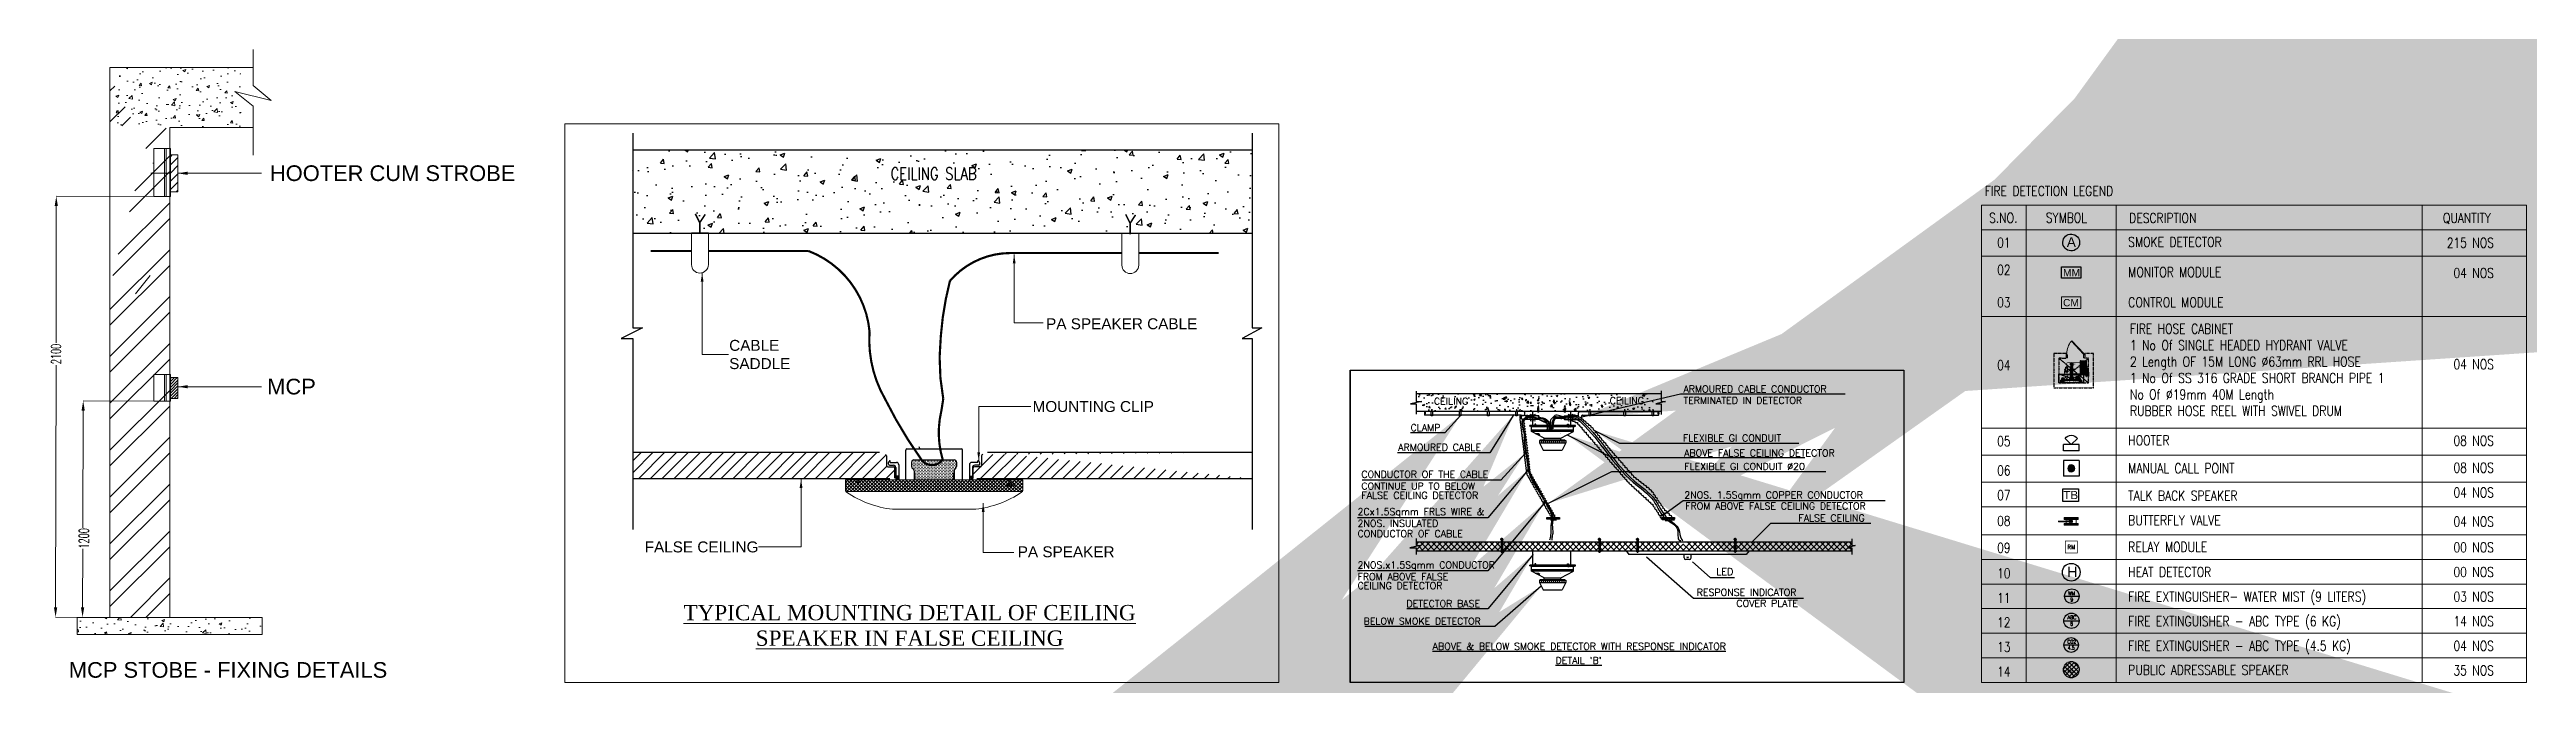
# Model space of a CAD drawing. Header units: millimetres. Extents: x 1706 to 534926, y -578380 to 27192.
# Drawn here: x 139695 to 240361, y 1476 to 27192 of the extents above; entities that cross this region are included whole.
import ezdxf
from ezdxf.enums import TextEntityAlignment as Align

# ---------------------------------------------------------------- set-up
doc = ezdxf.new("R2010")
doc.units = ezdxf.units.MM
for name, pattern in [('CENTER', [50.8, 31.75, -6.35, 6.35, -6.35]), ('CENTER2', [1.125, 0.75, -0.125, 0.125, -0.125]), ('CONTINOUS', [0]), ('HIDDEN', [0.375, 0.25, -0.125]), ('PHANTOM', [63.5, 31.75, -6.35, 6.35, -6.35, 6.35, -6.35])]:
    doc.linetypes.add(name, pattern=pattern)
doc.layers.get('0').update_dxf_attribs({"color": 251})
doc.layers.get('Defpoints').update_dxf_attribs({"color": 251})
for name, color, linetype in [('-E-S-CONDUIT', 252, 'Continuous'), ('-E-S-DETAIL', 252, 'Continuous'), ('3.First Floor Plan prot$0$M-FIRE-DRAIN PIPE', 5, 'Continuous'), ('C-NUM-BEAM', 8, 'Continuous'), ('Center', 8, 'CENTER2'), ('FD-DETAILS', 2, 'Continuous'), ('FF-CEILING SPEAKER', 170, 'Continuous'), ('FF-DETECTION', 8, 'Continuous'), ('FF-FAS-EQUIPMENTS', 5, 'Continuous'), ('FF-FPS- SPRINKLER PIPE', 10, 'PHANTOM'), ('FF-MCP', 1, 'Continuous'), ('FF-TEXT & DIMENSIONS', 4, 'Continuous'), ('FF-WALL MTD SPEAKER', 1, 'Continuous'), ('Fire Armrd cable', 6, 'Continuous'), ('Fire MS Conduit', 5, 'Continuous'), ('Fire- Arrows', 8, 'Continuous'), ('Fire-Text', 72, 'Continuous'), ('LEGEND', 1, 'Continuous'), ('M-FIRE-SPRINKLER MAIN', 1, 'Continuous'), ('McD-FF-SMOKE DETECTOR', 30, 'Continuous'), ('Mcd_RELAY MODULE', 20, 'Continuous'), ('OBJ', 7, 'Continuous'), ('PHE-MULTI SENSOR DETECTOR (ABOVE', 3, 'Continuous'), ('S1224', 4, 'Continuous'), ('TB', 11, 'Continuous')]:
    doc.layers.add(name, color=color, linetype=linetype)
for name, color, linetype, lineweight in [('A-DOOR', 251, 'Continuous', 5), ('ANCHOR', 7, 'Continuous', 9), ('Details', 7, 'CONTINOUS', 9), ('DETECTOR TEXT', 7, 'Continuous', 18), ('E-SPK', 94, 'Continuous', 18), ('EF-TEXT', 7, 'Continuous', 9), ('Fire Speaker', 202, 'Continuous', 9), ('HH', 7, 'Continuous', 9), ('M-FIRE-FHC', 251, 'Continuous', 9), ('McD-FIRE-TEXT', 7, 'Continuous', 25), ('McD-HVAC-BFV', 7, 'Continuous', 20), ('McD-HVAC-SA DUCT', 251, 'Continuous', 18), ('PHE_PIPE_RISER_SUPPORT', 7, 'Continuous', 30), ('SW-PAS LOOP', 150, 'Continuous', 30), ('W P DOWNTAKE', 70, 'Continuous', 18), ('WALL', 251, 'Continuous', 25)]:
    doc.layers.add(name, color=color, linetype=linetype, lineweight=lineweight)
doc.layers.add('FF-PENDENT SPRINKLER', color=7, linetype='Continuous', true_color=0xcc0099)
doc.styles.add('a-textm', font='simplex.shx', dxfattribs={"width": 0.85})
doc.styles.add('AMISH', font='arial.ttf')
doc.styles.add('Arial', font='arial.ttf', dxfattribs={"height": 300})
doc.styles.add('DIM1', font='Romans.shx', dxfattribs={"width": 0.6})
doc.styles.add('MU', font='symusic.shx')
doc.styles.add('ROMAN', font='romans.shx', dxfattribs={"width": 0.8})
doc.styles.add('ROMANC', font='romand.shx')
doc.styles.add('RomanS', font='romans__.ttf', dxfattribs={"height": 300})
doc.styles.add('sl', font='romans.shx')
doc.styles.add('TIMES', font='times.ttf', dxfattribs={"height": 1})
doc.styles.add('TNR', font='times.ttf')
doc.dimstyles.new('1-100', dxfattribs={"dimscale": 100, "dimtxt": 2, "dimasz": 1, "dimexe": 1, "dimexo": 0, "dimgap": 0.25, "dimtad": 1, "dimdec": 0, "dimzin": 0, "dimdsep": 46, "dimtxsty": 'DIM1', "dimblk": 'ARCHTICK', "dimcen": 0, "dimdle": 1, "dimclrd": 8, "dimclre": 8, "dimclrt": 256, "dimadec": 0, "dimazin": 0, "dimtfac": 0.5, "dimtdec": 0, "dimtix": 1, "dimtofl": 0, "dimtmove": 1, "dimatfit": 3, "dimfxl": 1, "dimtolj": 1, "dimtzin": 0, "dimlwd": -1, "dimlwe": -1, "dimarcsym": 0})
doc.dimstyles.new('a-dim int b 500', dxfattribs={"dimscale": 500, "dimtxt": 1, "dimasz": 0.4, "dimexe": 0.4, "dimexo": 0.1, "dimgap": 0.2, "dimtad": 1, "dimdec": 0, "dimzin": 0, "dimdsep": 46, "dimtxsty": 'a-textm', "dimblk": 'ARCHTICK', "dimcen": 0.09, "dimdle": 0.2, "dimclrd": 256, "dimclre": 256, "dimclrt": 7, "dimadec": 0, "dimazin": 0, "dimtfac": 1, "dimtdec": 0, "dimtofl": 0, "dimtmove": 1, "dimatfit": 0, "dimfxl": 1, "dimtolj": 1, "dimtzin": 0, "dimlwd": -1, "dimarcsym": 0})
doc.dimstyles.new('FDIM', dxfattribs={"dimscale": 100, "dimtxt": 2, "dimasz": 2, "dimexe": 0, "dimexo": 0, "dimgap": 0, "dimtad": 1, "dimdec": 0, "dimrnd": 5, "dimdsep": 46, "dimtxsty": 'RomanS', "dimcen": 0, "dimdle": 150, "dimclrd": 8, "dimclre": 8, "dimclrt": 72, "dimadec": 0, "dimazin": 0, "dimtfac": 1, "dimtdec": 0, "dimtmove": 1, "dimatfit": 3, "dimfxl": 1, "dimtolj": 1, "dimtzin": 0, "dimarcsym": 0})
pattern_1 = [(225, (1124.623, -18852.415), (-7.071068, 7.071068), [])]

msp = doc.modelspace()

# ---------------------------------------------------------------- texts
at = {"layer": 'Details', "color": 7, "linetype": 'Continuous', "style": 'ROMANC', "width": 0.8}
msp.add_text('CEILING SLAB', height=490.66667, dxfattribs=at).set_placement((173876.389, 21904.59, -29253.473))
at = {"layer": 'Details', "color": 7, "linetype": 'Continuous', "style": 'AMISH'}
for s, p in [('MOUNTING CLIP', (179647.872, 12465.151, -29253.473)), (' PA SPEAKER', (178872.995, 6563.109, -29253.473))]:
    msp.add_text(s, height=444.44444, dxfattribs=at).set_placement(p)
msp.add_text('FALSE CEILING', height=444.44444, dxfattribs=at).set_placement((168506.519, 6982.713, -29253.473), align=Align.MIDDLE_RIGHT)
at = {"layer": 'Details', "color": 7, "linetype": 'Continuous'}
for s, insert, char_height, width, attachment_point, style in [('{\\C256;PA SPEAKER CABLE}', (180198.352, 16046.517, -29253.473), 444.44444, 8742.40106, 4, 'AMISH'), ('CABLE SADDLE  ', (167317.62, 14799.054, -29253.473), 444.44444, 3403.59208, 4, 'AMISH'), ('\\pxqc;{\\LTYPICAL MOUNTING DETAIL OF CEILING SPEAKER IN FALSE CEILING}', (164092.233, 4623.95, -29253.473), 622.22222, 21114.09665, 1, 'TNR')]:
    msp.add_mtext(s, dxfattribs=dict(at, insert=insert, char_height=char_height, width=width, attachment_point=attachment_point, style=style))
at = {"layer": 'FF-TEXT & DIMENSIONS', "color": 7, "lineweight": 0, "style": 'ROMAN', "width": 0.8}
for s, p in [('FIRE DETECTION LEGEND ', (218342.279, 21246.59, -29253.473)), ('S.NO.', (218520.854, 20153.488, -29253.473)), ('SYMBOL', (220827.961, 20156.915, -29253.473)), ('DESCRIPTION', (224218.193, 20147.212, -29253.473)), ('QUANTITY', (236967.048, 20147.212, -29253.473)), ('01', (218842.62, 19148.432, -29253.473)), ('SMOKE DETECTOR', (224177.137, 19171.655, -29253.473)), ('02', (218842.62, 18042.133, -29253.473)), ('MONITOR MODULE', (224177.137, 17948.227, -29253.473)), ('03', (218842.62, 16721.29, -29253.473)), ('CONTROL MODULE', (224177.137, 16719.238, -29253.473)), ('04', (218842.62, 14167.796, -29253.473)), ('05', (218842.62, 11077.495, -29253.473)), ('HOOTER', (224177.137, 11114.678, -29253.473)), ('06', (218842.62, 9889.044, -29253.473)), ('MANUAL CALL POINT', (224177.137, 9979.964, -29253.473)), ('07', (218842.62, 8884.812, -29253.473)), ('TALK BACK SPEAKER', (224177.137, 8864.962, -29253.473)), ('08', (218842.62, 7838.408, -29253.473)), ('BUTTERFLY VALVE', (224177.137, 7864.327, -29253.473)), ('09', (218842.62, 6747.247, -29253.473)), ('RELAY MODULE', (224177.137, 6783.278, -29253.473)), ('10', (218842.62, 5709.735, -29253.473)), ('HEAT DETECTOR', (224177.137, 5763.201, -29253.473)), ('11', (218842.62, 4705.611, -29253.473)), ('FIRE EXTINGUISHER- WATER MIST (9 LITERS)', (224177.137, 4763.201, -29253.473)), ('12', (218843.65, 3716.092, -29253.473)), ('FIRE EXTINGUISHER - ABC TYPE (6 KG)', (224177.137, 3763.201, -29253.473)), ('13', (218843.65, 2716.092, -29253.473)), ('FIRE EXTINGUISHER - ABC TYPE (4.5 KG)', (224177.137, 2763.201, -29253.473)), ('14', (218843.65, 1716.092, -29253.473)), ('PUBLIC ADRESSABLE SPEAKER', (224177.137, 1784.54, -29253.473))]:
    msp.add_text(s, height=400, rotation=359.99999995, dxfattribs=at).set_placement(p)
for s, p in [('215 NOS', (239037.896, 19019.91, -29253.473)), ('04 NOS', (239037.896, 17793.329, -29253.473)), ('04 NOS', (239037.896, 14086.123, -29253.473)), ('08 NOS', (239037.896, 10975.833, -29253.473)), ('08 NOS', (239037.896, 9878.543, -29253.473)), ('04 NOS', (239037.896, 8874.312, -29253.473)), ('04 NOS', (239037.896, 7693.458, -29253.473)), ('00 NOS', (239037.896, 6642.958, -29253.473)), ('00 NOS', (239037.896, 5642.958, -29253.473)), ('03 NOS', (239037.896, 4642.958, -29253.473)), ('14 NOS', (239037.896, 3642.958, -29253.473)), ('04 NOS', (239037.896, 2642.958, -29253.473)), ('35 NOS', (239037.896, 1642.958, -29253.473))]:
    msp.add_text(s, height=400, rotation=359.99999995, dxfattribs=at).set_placement(p, align=Align.BOTTOM_RIGHT)
at = {"layer": 'FF-TEXT & DIMENSIONS', "color": 7, "lineweight": 0, "insert": (224246.89, 16046.185, -29253.473), "char_height": 400, "width": 11277.83501, "attachment_point": 1, "rotation": 359.99999995, "style": 'ROMAN'}
msp.add_mtext('FIRE HOSE CABINET \\P1 No Of SINGLE HEADED HYDRANT VALVE \\P2 Length OF 15M LONG %%C63mm RRL HOSE \\P1 No Of SS 316 GRADE SHORT BRANCH PIPE 1 No Of Ø19mm 40M Length \\PRUBBER HOSE REEL WITH SWIVEL DRUM', dxfattribs=at)
at = {"layer": 'Fire-Text', "color": 7, "style": 'sl'}
for s, height, p in [('CEILING', 280.6626, (195959.068, 12763.652, -29253.473)), ('CEILING', 280.6626, (203100.973, 12784.096, -29253.473)), ('ARMOURED CABLE', 280.66262, (194508.696, 10885.854, -29253.473)), ('CLAMP', 280.6626, (195008.488, 11684.607, -29227.299)), ('FLEXIBLE GI CONDUIT ', 280.66262, (206077.361, 11268.121, -29227.299)), ('CONDUCTOR OF THE CABLE ', 280.66262, (193009.696, 9795.474, -29253.473)), ('ABOVE FALSE CEILING DETECTOR', 280.66262, (206125.562, 10660.42, -29253.473)), ('FLEXIBLE GI CONDUIT %%C20 ', 280.66262, (206128.646, 10111.871, -29253.473)), ('CONTINUE UP TO BELOW ', 280.66262, (193009.696, 9312.616, -29253.473)), ('FALSE CEILING DETECTOR', 280.66262, (193009.696, 8939.325, -29253.473)), ('2NOS. 1.5Sqmm COPPER CONDUCTOR', 280.66262, (206132.321, 8954.847, -29279.647)), ('2Cx1.5Sqmm FRLS WIRE &', 280.66262, (192854.275, 8273.456, -29253.473)), ('2NOS. INSULATED ', 280.66262, (192854.275, 7798.73, -29253.473)), ('FROM ABOVE FALSE CEILING DETECTOR', 280.66262, (206171.348, 8507.611, -29253.473)), ('FALSE CEILING', 280.66262, (210772.067, 8018.778, -29253.473)), ('CONDUCTOR OF CABLE', 280.66262, (192854.275, 7381.378, -29253.473)), ('2NOS.x1.5Sqmm CONDUCTOR', 280.66262, (192854.275, 6104.925, -29253.473)), ('CEILING DETECTOR', 280.66262, (192853.642, 5265.952, -29253.473)), ('FROM ABOVE FALSE ', 280.66262, (192853.642, 5631.029, -29253.473)), ('RESPONSE INDICATOR', 280.66262, (206638.336, 5000.841, -29253.473)), ('BELOW SMOKE DETECTOR', 280.66262, (193100.852, 3824.814, -29190.655)), ('DETECTOR BASE', 280.66262, (194841.002, 4535.532, -29201.125)), ('COVER PLATE', 280.66262, (208252.808, 4545.353, -29253.473)), ('%%UABOVE & BELOW SMOKE DETECTOR WITH RESPONSE INDICATOR', 280.66262, (195907.119, 2802.844, -29253.473)), ("%%UDETAIL 'B'", 280.66262, (200900.407, 2228.676, -29227.299))]:
    msp.add_text(s, height=height, dxfattribs=at).set_placement(p)
at = {"layer": 'Fire-Text', "color": 72, "style": 'sl'}
msp.add_text('LED', height=280.6626, dxfattribs=at).set_placement((207439.17, 5837.799, -29253.473))
at = {"layer": 'Fire-Text', "color": 7, "insert": (206099.81, 13542.274, -29253.473), "char_height": 280.66262, "width": 12322.42538, "attachment_point": 1, "style": 'sl'}
msp.add_mtext('ARMOURED CABLE CONDUCTOR \\PTERMINATED IN DETECTOR', dxfattribs=at)
at = {"layer": 'LEGEND', "color": 7, "lineweight": 0, "insert": (148651.515, 22164.663, -29253.473), "char_height": 636.42809, "width": 11845.54641, "attachment_point": 4, "rotation": 359.99999974, "style": 'Arial'}
msp.add_mtext('HOOTER CUM STROBE', dxfattribs=at)
at = {"layer": 'LEGEND', "color": 7, "lineweight": 0, "attachment_point": 4, "rotation": 359.99999974, "style": 'Arial'}
for s, insert, char_height in [('MCP', (148541.985, 13492.092, -29253.473), 636.4281), ('MCP STOBE - FIXING DETAILS', (140478.905, 1980.541, -29253.473), 636.42809)]:
    msp.add_mtext(s, dxfattribs=dict(at, insert=insert, char_height=char_height))

# ---------------------------------------------------------------- blocks, each defined once
blk = doc.blocks.new('Above false ceiling')
at = {"extrusion": (0.007291, -0.048425, 0.9988)}
blk.add_circle((0, 1, 0), 193, dxfattribs=at)
at = {"style": 'Arial'}
blk.add_text('A', height=222, rotation=0.0001, dxfattribs=at).set_placement((-101, -100, 0))
blk = doc.blocks.new('MONITOR MODULE')
at = {"color": 30}
for p, q in [((-219, 336), (220, 336)), ((-219, 74), (-219, 336)), ((220, 74), (-219, 74)), ((220, 336), (220, 74))]:
    blk.add_line(p, q, dxfattribs=at)
at = {"color": 72, "style": 'Arial'}
blk.add_text('MM', height=167.2, dxfattribs=at).set_placement((-188, 122))
blk = doc.blocks.new('Control module-01')
at = {"color": 30, "extrusion": (-0.001975, 7.48253e-06, 0.999998)}
for p, q in [((-219, 261, 0), (219, 261, 0)), ((-219, 0, 0), (-219, 261, 0)), ((219, 0, 0), (-219, 0, 0)), ((219, 261, 0), (219, 0, 0))]:
    blk.add_line(p, q, dxfattribs=at)
at = {"color": 72, "extrusion": (-0.001975, 7.48253e-06, 0.999998), "style": 'Arial'}
blk.add_text('CM', height=167.2, dxfattribs=at).set_placement((-188, 48))
blk = doc.blocks.new('A$C4CB3120F')
at = {"color": 0, "linetype": 'Continuous'}
for p, q in [((-12, 6), (-12, 1)), ((9, 7), (-9, 7)), ((9, 0), (-9, 0)), ((-6, 6), (-6, 1)), ((6, 6), (6, 1)), ((12, 6), (12, 1))]:
    blk.add_line(p, q, dxfattribs=at)
for centre, radius, start, end in [((-9, 1), 5.53, 57.13278, 122.86722), ((-9, 6), 5.53, 237.13278, 302.86722), ((0, -14), 20.8, 73.22135, 106.77865), ((0, 21), 20.8, 253.22135, 286.77865), ((9, 1), 5.53, 57.13278, 122.86722), ((9, 6), 5.53, 237.13278, 302.86722)]:
    blk.add_arc(centre, radius, start, end, dxfattribs=at)
blk = doc.blocks.new('A$C7D236038')
at = {"color": 0, "linetype": 'Continuous'}
for p, q in [((-10, 5), (-10, 1)), ((-7, 6), (7, 6)), ((-7, 0), (7, 0)), ((-5, 5), (-5, 1)), ((5, 5), (5, 1)), ((10, 5), (10, 1))]:
    blk.add_line(p, q, dxfattribs=at)
for centre, radius, start, end in [((-7, 1), 4.61, 57.13278, 122.86722), ((-7, 5), 4.61, 237.13278, 302.86722), ((0, -12), 17.3, 73.22135, 106.77865), ((0, 17), 17.3, 253.22135, 286.77865), ((7, 1), 4.61, 57.13278, 122.86722), ((7, 5), 4.61, 237.13278, 302.86722)]:
    blk.add_arc(centre, radius, start, end, dxfattribs=at)
blk = doc.blocks.new('A$C17931DE8')
at = {"color": 7}
for p, q in [((598, 184), (48, 184)), ((48, 164), (48, 184)), ((598, 164), (48, 164)), ((598, 164), (598, 184)), ((-100, -89), (100, -89)), ((-100, -89), (-100, -102)), ((100, -102), (-100, -102)), ((-100, -177), (100, -177)), ((-100, -177), (-100, -191)), ((100, -191), (-100, -191)), ((-21, -24), (-39, -89)), ((-11, -30), (-11, -98)), ((11, -98), (-11, -98)), ((11, -30), (11, -98)), ((21, -24), (39, -89)), ((22, -109), (341, -109)), ((22, -109), (22, -131)), ((22, -131), (341, -131)), ((47, -85), (47, -66)), ((598, -66), (48, -66)), ((598, -85), (48, -85)), ((100, -89), (100, -102)), ((100, -177), (100, -191)), ((341, -109), (341, -131)), ((352, -85), (352, -98)), ((352, -98), (374, -98)), ((374, -98), (374, -85)), ((598, -85), (598, -66))]:
    blk.add_line(p, q, dxfattribs=at)
at = {"color": 8}
for p, q in [((575, 130), (71, 130)), ((575, 95), (71, 95)), ((575, 61), (71, 61)), ((575, 26), (71, 26)), ((577, 61), (577, 60)), ((580, 96), (579, 95)), ((582, 60), (582, 61)), ((-84, -116), (-84, -76)), ((-84, -204), (-84, -164)), ((575, -9), (71, -9)), ((575, -43), (71, -43)), ((84, -117), (84, -76)), ((84, -205), (84, -164))]:
    blk.add_line(p, q, dxfattribs=at)
at = {"color": 8, "linetype": 'CENTER'}
for p, q in [((323, 211), (323, -112)), ((0, -32), (0, -98)), ((22, -120), (341, -120))]:
    blk.add_line(p, q, dxfattribs=at)
for p, q in [((-50, -102), (-50, -177)), ((50, -102), (50, -177))]:
    blk.add_line(p, q)
for radius in [32.1, 15.4]:
    blk.add_circle((0, 0), radius)
at = {"color": 8}
for centre, radius, start, end in [((71, 147), 17.3, 90, 270), ((71, 112), 17.3, 90, 270), ((71, 78), 17.3, 90, 270), ((71, 43), 17.3, 90, 270), ((71, 9), 17.3, 90, 270), ((575, 147), 17.3, 270, 90), ((575, 112), 17.3, 270, 90), ((575, 78), 17.3, 270, 90), ((575, 43), 17.3, 270, 90), ((575, 9), 17.3, 270, 90), ((71, -26), 17.3, 90, 270), ((71, -61), 17.3, 90, 197.27511), ((341, -98), 21.7, 270.00003, 0.00001), ((575, -26), 17.3, 270, 90), ((575, -61), 17.3, 342.72489, 90)]:
    blk.add_arc(centre, radius, start, end, dxfattribs=at)
at = {"color": 7}
for centre, radius, start, end in [((22, -98), 32.6, 180, 269.99998), ((22, -98), 10.9, 179.99999, 269.99993), ((341, -98), 10.9, 270.00007, 0.00001), ((341, -98), 32.6, 270.00002, 0)]:
    blk.add_arc(centre, radius, start, end, dxfattribs=at)
at = {"color": 8, "linetype": 'CENTER'}
blk.add_arc((22, -98), 21.7, 179.99999, 269.99997, dxfattribs=at)
blk = doc.blocks.new('A$C562139B0')
at = {"color": 8, "linetype": 'HIDDEN'}
for p, q in [((-2, 80), (0, 82)), ((-2, -80), (-2, 80)), ((0, -82), (-2, -80))]:
    blk.add_line(p, q, dxfattribs=at)
at = {"color": 1}
for p, q in [((20, 101), (0, 101)), ((20, 84), (0, 84)), ((20, -84), (0, -84)), ((20, -101), (0, -101))]:
    blk.add_line(p, q, dxfattribs=at)
blk.add_lwpolyline([(0, -110), (0, 110), (20, 110), (20, -110)], close=True, dxfattribs=at)
at = {"layer": 'Center', "linetype": 'CENTER', "ltscale": 12}
for p, q in [((-4, 93), (24, 93)), ((24, -93), (-4, -93))]:
    blk.add_line(p, q, dxfattribs=at)
blk = doc.blocks.new('A$C48E248ED')
at = {"color": 1}
for p, q in [((-2, -89), (-2, -78)), ((-2, -78), (2, -78)), ((-2, -89), (2, -89)), ((2, -89), (2, -78))]:
    blk.add_line(p, q, dxfattribs=at)
at = {"color": 7}
blk.add_line((25, -182), (25, -199), dxfattribs=at)
at = {"color": 1}
for radius in [37.5, 7.47]:
    blk.add_circle((0, -83), radius, dxfattribs=at)
for centre, start, end in [((98, -69), 168.88099, 210.52125), ((-98, -69), 329.47875, 11.11901)]:
    blk.add_arc(centre, 151, start, end, dxfattribs=at)
at = {"layer": 'OBJ'}
for p, q in [((-57, -254), (-57, -248)), ((-45, -180), (-45, -177)), ((-39, -243), (-8, -255)), ((-35, -241), (-6, -249)), ((0, -159), (-26, -169)), ((0, -169), (-26, -180)), ((-26, -201), (-26, -169)), ((-26, -201), (-15, -206)), ((-21, -279), (-7, -258)), ((-15, -208), (-15, -190)), ((-15, -279), (-3, -263)), ((-11, -224), (-11, -247)), ((0, -253), (-5, -255)), ((0, -255), (-5, -257)), ((-5, -262), (-5, -255)), ((0, -264), (-5, -262)), ((-2, -226), (-3, -247)), ((0, -159), (26, -169)), ((0, -169), (26, -180)), ((0, -253), (5, -255)), ((0, -255), (5, -257)), ((0, -264), (5, -262)), ((2, -226), (3, -247)), ((16, -279), (3, -263)), ((5, -262), (5, -255)), ((35, -241), (6, -249)), ((21, -279), (7, -258)), ((39, -243), (8, -255)), ((11, -224), (11, -247)), ((15, -208), (15, -190)), ((26, -201), (15, -206)), ((26, -182), (26, -169)), ((26, -201), (26, -199)), ((57, -248), (57, -254))]:
    blk.add_line(p, q, dxfattribs=at)
for centre, radius, start, end in [((-40, -246), 3, 69.22053, 155.15881), ((-34, -238), 3, 133.86451, 254.77947), ((-11, -154), 24, 88.03134, 135.99083), ((-23, -277), 3, 245.92546, 326.77947), ((-23, -191), 8.65, 11.06842, 72.66019), ((-13, -281), 3, 141.22053, 257.37775), ((-8, -257), 2, 326.77947, 69.22053), ((-5, -247), 2, 254.77947, 357.22053), ((-5, -226), 3, 357.22053, 94.78621), ((5, -226), 3, 85.21379, 182.77947), ((5, -247), 2, 182.77947, 285.22053), ((8, -257), 2, 110.77947, 213.22053), ((11, -154), 24, 44.00917, 91.96866), ((13, -281), 3, 282.62225, 38.77947), ((24, -191), 8.65, 107.33981, 168.93158), ((23, -277), 3, 213.22053, 294.07454), ((35, -238), 3, 285.22053, 46.13549), ((40, -246), 3, 24.84119, 110.77947)]:
    blk.add_arc(centre, radius, start, end, dxfattribs=at)
at = {"layer": 'OBJ', "extrusion": (0, 0, -1)}
for centre, major_axis, ratio, start_param, end_param in [((0, -248), (57.4, 0), 0.7071068, 3.1415927, 6.2831853), ((0, -254), (45.1, 0), 0.6933844, 2.1431957, 3.4521966), ((0, -180), (45, 0), 0.7071068, 1.9874365, 4.712389), ((0, -177), (45, 0), 0.7071068, 3.1415927, 5.9277033), ((0, -167), (-42.5, 0), 0.7071068, -0.004902, 3.1464946), ((0, -163), (-40.3, 0), 0.7016464, 0.4122348, 2.7293578), ((0, -254), (-45.1, 0), 0.6933844, 0.624962, 1.4506227), ((0, -191), (26, 0), 0.7216107, 2.1862393, 6.0075374), ((0, -204), (15, 0), 0.7071068, 3.1415927, 6.2831853), ((0, -206), (15, 0), 0.7071068, 3.1415927, 6.2831853), ((0, -207), (15, 0), 0.7071068, 3.1415927, 6.2831853), ((0, -209), (15, 0), 0.7071068, 3.1662396, 6.2585384), ((0, -254), (45.1, 0), 0.6933844, 1.2584121, 1.8831806), ((0, -209), (-11.1, 0), 0.6198614, 0.1515532, 2.9900394), ((0, -254), (45.1, 0), 0.6933844, -1.4506227, -0.624962), ((0, -191), (-26, 0), 0.7216107, 3.4172406, 4.096946), ((0, -180), (45, 0), 0.7071068, 0.6425405, 1.1541562), ((0, -254), (45.1, 0), 0.6933844, -0.310604, 0.998397)]:
    blk.add_ellipse(centre, major_axis=major_axis, ratio=ratio, start_param=start_param, end_param=end_param, dxfattribs=at)
for centre, major_axis, ratio in [((0, -254), (-57.4, 0), 0.7071068), ((0, -260), (-5.2, 0), 0.7216107), ((0, -260), (2.23, 0), 0.5866638)]:
    blk.add_ellipse(centre, major_axis=major_axis, ratio=ratio, dxfattribs=at)
at = {"layer": 'OBJ'}
blk.add_ellipse((0, -180), major_axis=(-45, 0), ratio=0.7071068, start_param=1.9874365, end_param=4.712389, dxfattribs=at)
at = {"xscale": -1, "rotation": 270}
blk.add_blockref('A$C562139B0', (0, -20), dxfattribs=at)
at = {"rotation": 270}
blk.add_blockref('A$C562139B0', (0, -20), dxfattribs=at)
blk = doc.blocks.new('A$C234D3F59')
at = {"color": 7}
for p, q in [((-40, 31), (-40, -31)), ((-40, 31), (-28, 31)), ((-28, -31), (-28, 31)), ((40, 31), (28, 31)), ((28, -31), (28, 31)), ((40, 31), (40, -31)), ((-40, -31), (-28, -31)), ((40, -31), (28, -31))]:
    blk.add_line(p, q, dxfattribs=at)
at = {"color": 9, "linetype": 'CENTER', "ltscale": 0.5}
for p, q in [((0, -35), (0, 35)), ((35, 0), (-35, 0))]:
    blk.add_line(p, q, dxfattribs=at)
at = {"color": 7}
for radius in [27.9, 22, 12.5, 2.93]:
    blk.add_circle((0, 0), radius, dxfattribs=at)
blk = doc.blocks.new('*U49')
h = blk.add_hatch()
h.set_pattern_fill('ANSI31', color=8, scale=106.666667)
h.set_pattern_definition([(45, (-340252.479, -316853.135), (-9.4280904, 9.4280904), [])])
edge = h.paths.add_edge_path()
edge.add_spline(control_points=[(37, 46), (33, 42), (20, 34), (0, 45), (-20, 55), (-33, 48), (-37, 45)], knot_values=[0, 0, 0, 0, 20.7424531, 42.3870637, 63.8476832, 84.4968563, 84.4968563, 84.4968563, 84.4968563], degree=3, periodic=0)
edge.add_arc((0, 45), 37.5, 180, 360.82405)
at = {"color": 8}
for p, q in [((-60, 46), (60, 46)), ((0, 105), (0, -15))]:
    blk.add_line(p, q, dxfattribs=at)
for radius in [45, 37.5]:
    blk.add_circle((0, 45), radius)
blk.add_spline([(-37, 46), (-20, 52), (0, 45), (20, 38), (38, 45)], degree=3, dxfattribs=at)
at = {"layer": 'PHE_PIPE_RISER_SUPPORT'}
for p, q in [((-53, -30), (-53, -33)), ((-53, -30), (-53, -33)), ((-51, -34), (-44, -34)), ((-51, -34), (-44, -34)), ((-50, -34), (-50, -41)), ((-50, -34), (-50, -41)), ((-50, -35), (-45, -36)), ((-50, -35), (-45, -36)), ((-50, -36), (-45, -37)), ((-50, -36), (-45, -37)), ((-50, -37), (-45, -37)), ((-50, -37), (-45, -37)), ((-50, -38), (-45, -38)), ((-50, -38), (-45, -38)), ((-50, -39), (-45, -39)), ((-50, -39), (-45, -40)), ((-50, -39), (-45, -39)), ((-50, -39), (-45, -40)), ((-50, -40), (-45, -41)), ((-50, -40), (-45, -41)), ((-50, -41), (-45, -41)), ((-50, -41), (-45, -41)), ((-48, -34), (-45, -35)), ((-48, -34), (-45, -35)), ((-45, -33), (-45, -30)), ((-45, -33), (-45, -30)), ((-45, -34), (-45, -41)), ((-45, -34), (-45, -41)), ((-42, -30), (-42, -33)), ((-42, -30), (-42, -33)), ((42, -30), (42, -33)), ((42, -30), (42, -33)), ((51, -34), (44, -34)), ((51, -34), (44, -34)), ((45, -33), (45, -30)), ((45, -33), (45, -30)), ((48, -34), (45, -35)), ((45, -34), (45, -41)), ((48, -34), (45, -35)), ((45, -34), (45, -41)), ((50, -35), (45, -36)), ((50, -35), (45, -36)), ((50, -36), (45, -37)), ((50, -36), (45, -37)), ((50, -37), (45, -37)), ((50, -37), (45, -37)), ((50, -38), (45, -38)), ((50, -38), (45, -38)), ((50, -39), (45, -39)), ((50, -39), (45, -40)), ((50, -39), (45, -39)), ((50, -39), (45, -40)), ((50, -40), (45, -41)), ((50, -40), (45, -41)), ((50, -41), (45, -41)), ((50, -41), (45, -41)), ((50, -34), (50, -41)), ((50, -34), (50, -41)), ((53, -30), (53, -33)), ((53, -30), (53, -33))]:
    blk.add_line(p, q, dxfattribs=at)
for points in [[(-50, 45), (-50, -33)], [(-45, 45), (-45, -30)], [(45, 45), (45, -30)], [(50, 45), (50, -33)]]:
    blk.add_lwpolyline(points, dxfattribs=at)
for centre, radius, start, end in [((0, 45), 50, 0.41254, 179.58955), ((-51, -33), 1.26, 180, 0), ((-51, -33), 1.26, 180, 0), ((-48, -31), 3.14, 216.8699, 323.1301), ((-48, -31), 3.14, 216.8699, 323.1301), ((-44, -33), 1.26, 180, 0), ((-44, -33), 1.26, 180, 0), ((44, -33), 1.26, 180, 0), ((44, -33), 1.26, 180, 0), ((48, -31), 3.14, 216.8699, 323.1301), ((48, -31), 3.14, 216.8699, 323.1301), ((51, -33), 1.26, 180, 0), ((51, -33), 1.26, 180, 0)]:
    blk.add_arc(centre, radius, start, end, dxfattribs=at)
blk = doc.blocks.new('A$C4DF21AE9')
h = blk.add_hatch()
h.set_pattern_fill('ANSI31', color=5, scale=80, angle=90, style=0)
h.set_pattern_definition(pattern_1)
h.paths.add_polyline_path([(130, -100, -1), (130, -150, -0.5), (130, -125, 0.5)])
h = blk.add_hatch()
h.set_pattern_fill('ANSI31', color=1, scale=80, angle=90, style=0)
h.set_pattern_definition([(225, (1124.623, -18602.415), (-7.071068, 7.071068), [])])
h.paths.add_polyline_path([(180, -400, -0.5), (180, -325, 0.5), (180, -250, -1)])
h = blk.add_hatch()
h.set_pattern_fill('ANSI31', color=3, scale=80, angle=90, style=0)
h.set_pattern_definition(pattern_1)
h.paths.add_polyline_path([(180, -650, -0.5), (180, -575, 0.5), (180, -500, -1)])
for p, q in [((0, -800), (0, 195)), ((0, -800), (0, 195)), ((100, -725), (100, 119)), ((105, -725), (105, 119)), ((92, -238), (83, -238)), ((92, -239), (83, -239)), ((92, -249), (83, -249)), ((92, -250), (83, -250)), ((92, -400), (83, -400)), ((92, -401), (83, -401)), ((92, -411), (83, -411)), ((92, -412), (83, -412)), ((92, -488), (83, -488)), ((92, -489), (83, -489)), ((92, -499), (83, -499)), ((92, -500), (83, -500)), ((92, -650), (83, -650)), ((92, -651), (83, -651)), ((92, -661), (83, -661)), ((92, -662), (83, -662)), ((94, -90), (84, -90)), ((94, -91), (84, -91)), ((94, -99), (84, -99)), ((94, -100), (84, -100)), ((94, -150), (84, -150)), ((94, -151), (84, -151)), ((94, -159), (84, -159)), ((94, -160), (84, -160)), ((130, -90), (105, -90)), ((116, -91), (105, -91)), ((116, -99), (105, -99)), ((130, -100), (105, -100)), ((130, -150), (105, -150)), ((116, -151), (105, -151)), ((116, -159), (105, -159)), ((130, -160), (105, -160)), ((180, -238), (105, -238)), ((149, -239), (105, -239)), ((149, -249), (105, -249)), ((180, -250), (105, -250)), ((180, -400), (105, -400)), ((149, -401), (105, -401)), ((149, -411), (105, -411)), ((180, -412), (105, -412)), ((180, -488), (105, -488)), ((149, -489), (105, -489)), ((149, -499), (105, -499)), ((180, -500), (105, -500)), ((180, -650), (105, -650)), ((149, -651), (105, -651)), ((149, -661), (105, -661)), ((180, -662), (105, -662))]:
    blk.add_line(p, q)
at = {"linetype": 'CENTER2'}
for p, q in [((0, -800), (355, 195)), ((0, 195), (355, -800))]:
    blk.add_line(p, q, dxfattribs=at)
at = {"color": 8, "linetype": 'CENTER', "lineweight": -3, "ltscale": 1500}
for p, q in [((82, -325), (569, -325)), ((277, -575), (82, -575)), ((180, -228), (180, -422)), ((180, -478), (180, -672))]:
    blk.add_line(p, q, dxfattribs=at)
at = {"color": 1}
for p, q in [((236, -275), (517, -275)), ((236, -375), (517, -375)), ((338, -375), (338, -449)), ((338, -530), (338, -827)), ((363, -375), (363, -449)), ((363, -530), (363, -827))]:
    blk.add_line(p, q, dxfattribs=at)
at = {"color": 8, "linetype": 'CENTER', "lineweight": -3, "ltscale": 20}
blk.add_line((350, -375), (350, -824), dxfattribs=at)
for points in [[(0, 195), (350, 195), (350, -800), (0, -800)], [(105, 112), (0, 112), (0, 119), (105, 119)], [(105, -725), (0, -725), (0, -719), (105, -719)], [(82, -249), (82, -239), (83, -238), (83, -250)], [(82, -401), (82, -411), (83, -412), (83, -400)], [(82, -499), (82, -489), (83, -488), (83, -500)], [(82, -651), (82, -661), (83, -662), (83, -650)], [(149, -249), (149, -239), (150, -238), (150, -250)], [(149, -401), (149, -411), (150, -412), (150, -400)], [(149, -499), (149, -489), (150, -488), (150, -500)], [(149, -651), (149, -661), (150, -662), (150, -650)]]:
    blk.add_lwpolyline(points, close=True)
for points in [[(75, -244), (180, -244, -1), (180, -406), (75, -406)], [(75, -494), (180, -494, -1), (180, -656), (75, -656)]]:
    blk.add_lwpolyline(points, format="xyb", dxfattribs=at)
for points in [[(84, -100), (84, -90), (83, -91), (83, -99), (84, -100)], [(84, -150), (84, -160), (83, -159), (83, -151), (84, -150)], [(99, -85), (99, -105), (100, -105), (100, -85), (99, -85)], [(99, -165), (99, -145), (100, -145), (100, -165), (99, -165)], [(99, -232), (99, -256), (100, -256), (100, -232), (99, -232)], [(99, -418), (99, -394), (100, -394), (100, -418), (99, -418)], [(99, -482), (99, -506), (100, -506), (100, -482), (99, -482)], [(99, -668), (99, -644), (100, -644), (100, -668), (99, -668)], [(117, -100), (117, -90), (116, -91), (116, -99), (117, -100)], [(117, -150), (117, -160), (116, -159), (116, -151), (117, -150)]]:
    blk.add_lwpolyline(points)
at = {"color": 5}
blk.add_lwpolyline([(130, -100, -0.5), (130, -125, 0.5), (130, -150, 1)], format="xyb", dxfattribs=at)
at = {"color": 1}
blk.add_lwpolyline([(180, -250, -0.5), (180, -325, 0.5), (180, -400, 1)], format="xyb", dxfattribs=at)
at = {"color": 3}
blk.add_lwpolyline([(180, -500, -0.5), (180, -575, 0.5), (180, -650, 1)], format="xyb", dxfattribs=at)
at = {"color": 5}
blk.add_circle((130, -125), 25, dxfattribs=at)
at = {"color": 1}
blk.add_circle((180, -325), 75, dxfattribs=at)
at = {"color": 3}
blk.add_circle((180, -575), 75, dxfattribs=at)
for centre, radius in [((130, -125), 35), ((180, -325), 87), ((180, -575), 87)]:
    blk.add_arc(centre, radius, 270, 90)
at = {"color": 1}
blk.add_arc((350, -375), 12.5, 0, 180, dxfattribs=at)
for name, p, rotation in [('A$C4CB3120F', (99, -244), 90), ('A$C4CB3120F', (99, -494), 90), ('A$C7D236038', (99, -95), 90), ('A$C234D3F59', (350, -490), 269.9999999999999), ('A$C48E248ED', (517, -325), 90)]:
    blk.add_blockref(name, p, dxfattribs=dict(rotation=rotation))
at = {"xscale": -1, "rotation": 90}
for name, p in [('A$C4CB3120F', (99, -406)), ('A$C4CB3120F', (99, -656)), ('A$C7D236038', (99, -155))]:
    blk.add_blockref(name, p, dxfattribs=at)
at = {"xscale": 0.9025, "yscale": 0.9025, "zscale": 0.9025}
blk.add_blockref('A$C17931DE8', (350, -833), dxfattribs=at)
at = {"layer": 'W P DOWNTAKE', "rotation": 270.1684298563838}
blk.add_blockref('*U49', (105, 35), dxfattribs=at)
blk = doc.blocks.new('*D80')
at = {"layer": 'Defpoints', "color": 0, "transparency": 16777216}
for p in [(144607, 12905), (141038, 4131), (144582, 4121)]:
    blk.add_point(p, dxfattribs=at)
at = {"layer": 'McD-HVAC-SA DUCT', "color": 9, "transparency": 16777216}
for p, q in [((141062, 12516), (141048, 7760)), ((144607, 12905), (141063, 12916)), ((141039, 4531), (141046, 6902)), ((144582, 4121), (141038, 4131))]:
    blk.add_line(p, q, dxfattribs=at)
for points in [[(141129, 12515), (140995, 12516), (141063, 12916)], [(140972, 4531), (141106, 4531), (141038, 4131)]]:
    blk.add_solid(points, dxfattribs=at)
at = {"layer": 'McD-HVAC-SA DUCT', "color": 7, "transparency": 16777216, "insert": (141088, 7331), "char_height": 400, "attachment_point": 5, "rotation": 89.83328, "style": 'DIM1'}
blk.add_mtext('\\A1;1200', dxfattribs=at)
blk = doc.blocks.new('*D81')
at = {"layer": 'Defpoints', "color": 0, "transparency": 16777216}
for p in [(139969, 21232), (144607, 21225), (144579, 4121)]:
    blk.add_point(p, dxfattribs=at)
at = {"layer": 'McD-HVAC-SA DUCT', "color": 9, "transparency": 16777216}
for p, q in [((144607, 21225), (139969, 21232)), ((139969, 20832), (139959, 15269)), ((139942, 4528), (139958, 14374)), ((144579, 4121), (139941, 4128))]:
    blk.add_line(p, q, dxfattribs=at)
for points in [[(140035, 20832), (139902, 20832), (139969, 21232)], [(139875, 4528), (140008, 4528), (139941, 4128)]]:
    blk.add_solid(points, dxfattribs=at)
at = {"layer": 'McD-HVAC-SA DUCT', "color": 7, "transparency": 16777216, "insert": (139959, 14822), "char_height": 400, "attachment_point": 5, "rotation": 89.90559, "style": 'DIM1'}
blk.add_mtext('\\A1;2100', dxfattribs=at)
blk = doc.blocks.new('A$C0EA76CDC')
at = {"layer": 'FD-DETAILS', "color": 8}
blk.add_line((0, 25), (221, 25), dxfattribs=at)
at = {"layer": 'FD-DETAILS', "color": 7}
for points in [[(13, 25), (51, 38), (59, 31), (65, 41), (80, 32), (83, 43), (91, 34), (98, 45), (110, 36), (116, 50), (127, 36), (132, 50), (140, 37), (178, 37), (178, 43), (185, 43), (185, 27)], [(13, 25), (51, 12), (59, 19), (65, 9), (80, 17), (83, 6), (91, 16), (98, 5), (110, 14), (116, 0), (127, 14), (132, 0), (140, 13), (178, 13), (178, 7), (185, 7), (185, 23)], [(185, 27), (179, 27), (179, 25)], [(185, 23), (179, 23), (179, 25)]]:
    blk.add_lwpolyline(points, dxfattribs=at)
blk = doc.blocks.new('_ArchTick')
at = {"color": 0, "linetype": 'ByBlock', "const_width": 0.15}
blk.add_lwpolyline([(-0.5, -0.5), (0.5, 0.5)], dxfattribs=at)
blk = doc.blocks.new('BFV')
for p, q in [((18854020, -2115823, 768929799), (18853669, -2115823, 768929799)), ((18853669, -2115823, 768929799), (18853669, -2115843, 768929799)), ((18853669, -2115843, 768929799), (18854020, -2115843, 768929799)), ((18853669, -2115848, 768929799), (18854020, -2115848, 768929799)), ((18853669, -2115868, 768929799), (18853669, -2115848, 768929799)), ((18853725, -2115843, 768929799), (18853975, -2115843, 768929799)), ((18853725, -2115848, 768929799), (18853725, -2115843, 768929799)), ((18853975, -2115848, 768929799), (18853975, -2115843, 768929799)), ((18854020, -2115843, 768929799), (18854020, -2115823, 768929799)), ((18854020, -2115868, 768929799), (18854020, -2115848, 768929799)), ((18853669, -2115868, 768929799), (18854020, -2115868, 768929799)), ((18853669, -2115990, 768929799), (18853669, -2115970, 768929799)), ((18853669, -2115970, 768929799), (18854020, -2115970, 768929799)), ((18853669, -2115990, 768929799), (18854020, -2115990, 768929799)), ((18853669, -2116015, 768929799), (18853669, -2115995, 768929799)), ((18853669, -2115995, 768929799), (18854020, -2115995, 768929799)), ((18854020, -2116015, 768929799), (18853669, -2116015, 768929799)), ((18853725, -2115970, 768929799), (18853725, -2115868, 768929799)), ((18853725, -2115995, 768929799), (18853725, -2115990, 768929799)), ((18853725, -2115995, 768929799), (18853975, -2115995, 768929799)), ((18853820, -2115889, 768929799), (18853835, -2115874, 768929799)), ((18853828, -2115919, 768929799), (18853842, -2115911, 768929799)), ((18853828, -2115919, 768929799), (18853842, -2115928, 768929799)), ((18853850, -2115877, 768929799), (18853850, -2115872, 768929799)), ((18853850, -2115907, 768929799), (18853946, -2115907, 768929799)), ((18853850, -2115932, 768929799), (18853946, -2115932, 768929799)), ((18853854, -2115877, 768929799), (18853854, -2115872, 768929799)), ((18853857, -2115877, 768929799), (18853858, -2115872, 768929799)), ((18853861, -2115878, 768929799), (18853862, -2115873, 768929799)), ((18853864, -2115879, 768929799), (18853866, -2115874, 768929799)), ((18853867, -2115880, 768929799), (18853869, -2115876, 768929799)), ((18853870, -2115882, 768929799), (18853873, -2115878, 768929799)), ((18853873, -2115884, 768929799), (18853876, -2115880, 768929799)), ((18853876, -2115886, 768929799), (18853879, -2115882, 768929799)), ((18853879, -2115888, 768929799), (18853882, -2115884, 768929799)), ((18853880, -2115949, 768929799), (18853895, -2115934, 768929799)), ((18853882, -2115890, 768929799), (18853885, -2115887, 768929799)), ((18853884, -2115893, 768929799), (18853888, -2115890, 768929799)), ((18853886, -2115896, 768929799), (18853890, -2115893, 768929799)), ((18853888, -2115899, 768929799), (18853892, -2115897, 768929799)), ((18853889, -2115902, 768929799), (18853894, -2115900, 768929799)), ((18853890, -2115905, 768929799), (18853895, -2115904, 768929799)), ((18853946, -2115907, 768929799), (18853977, -2115911, 768929799)), ((18853946, -2115932, 768929799), (18853977, -2115927, 768929799)), ((18853975, -2115970, 768929799), (18853975, -2115868, 768929799)), ((18853975, -2115995, 768929799), (18853975, -2115990, 768929799)), ((18854144, -2115911, 768929799), (18853977, -2115911, 768929799)), ((18854144, -2115927, 768929799), (18853977, -2115927, 768929799)), ((18854020, -2115990, 768929799), (18854020, -2115970, 768929799)), ((18854020, -2115995, 768929799), (18854020, -2116015, 768929799))]:
    blk.add_line(p, q)
for centre, major_axis, start_param, end_param in [((18853850, -2115919, 768929799), (-41.9, 6.6), -0.628459, 2.513134), ((18853850, -2115919, 768929799), (33.6, 33.6), 0.785398, 1.107607), ((18853850, -2115919, 768929799), (8.71, 8.71), 0.785398, 1.578101), ((18853850, -2115919, 768929799), (-8.71, 8.71), 1.563495, 2.356194), ((18853850, -2115919, 768929799), (-30, 30), -0.868072, -0.785398), ((18853850, -2115919, 768929799), (-30, 30), -0.868072, -0.785398), ((18853850, -2115919, 768929799), (33.6, 33.6), 0.620051, 0.702725), ((18853850, -2115919, 768929799), (-30, 30), -1.033419, -0.950745), ((18853850, -2115919, 768929799), (33.6, 33.6), 0.454704, 0.537378), ((18853850, -2115919, 768929799), (30, 30), 0.372031, 0.454704), ((18853850, -2115919, 768929799), (-33.6, 33.6), -1.281439, -1.198766), ((18853850, -2115919, 768929799), (-30, 30), -1.364113, -1.281439), ((18853850, -2115919, 768929799), (33.6, 33.6), 0.12401, 0.206684), ((18853850, -2115919, 768929799), (-30, 30), -1.52946, -1.446786), ((18853850, -2115919, 768929799), (33.6, 33.6), 6.241849, 6.324522), ((18853850, -2115919, 768929799), (30, 30), 6.159175, 6.241849), ((18853850, -2115919, 768929799), (30, 30), 5.993828, 6.076502), ((18853850, -2115919, 768929799), (33.6, 33.6), 6.076502, 6.159175), ((18853850, -2115919, 768929799), (39.5, 15.7), -0.047022, 0.035651), ((18853850, -2115919, 768929799), (-33.6, 33.6), 4.340358, 4.423032), ((18853850, -2115919, 768929799), (33.6, 33.6), 5.76036, 5.828481), ((18853850, -2115919, 768929799), (-33.6, 33.6), 3.604782, 3.664418), ((18854153, -2115919, 768929799), (-12, 0.4), 0.760762, 5.584492)]:
    blk.add_ellipse(centre, major_axis=major_axis, ratio=1, start_param=start_param, end_param=end_param)
blk = doc.blocks.new('FF-FAS-CONTROL RELAY MODULE')
at = {"color": 30, "const_width": 16.2}
blk.add_lwpolyline([(-124, 0), (-124, 324), (200, 324), (200, 0), (-124, 0)], dxfattribs=at)
at = {"color": 72, "style": 'ROMAN', "width": 0.8}
blk.add_text('RM', height=121.5, dxfattribs=at).set_placement((-66, 102))
blk = doc.blocks.new('TALK BACK')
at = {"color": 30, "extrusion": (0.001095, -0.001644, 0.999998)}
for p, q in [((-174, 259), (43, 405, 0)), ((2, -2, -1), (-174, 259)), ((219, 144, -1), (2, -2, -1)), ((43, 405, 0), (219, 144, -1))]:
    blk.add_line(p, q, dxfattribs=at)
at = {"color": 72, "extrusion": (0.001095, -0.001644, 0.999998), "style": 'Arial'}
blk.add_text('TB', height=167.2, rotation=123.8847, dxfattribs=at).set_placement((172, 125, -1))
blk = doc.blocks.new('FF-FAS-SCHEMATIC-HOOTER CUM STROBE')
at = {"color": 1}
for p, q in [((-160, 0), (-317, 157)), ((-160, 0), (-317, -157)), ((-160, -200), (-160, 200)), ((0, 200), (-160, 200)), ((0, -200), (0, 200)), ((0, -200), (-160, -200))]:
    blk.add_line(p, q, dxfattribs=at)
blk.add_arc((-209, 0), 191, 124.43838, 235.56162, dxfattribs=at)
blk = doc.blocks.new('FF-FAS-SCHEMATIC-MANUAL CALL POINT')
blk.add_hatch(color=1).paths.add_polyline_path([(89, 0, 1), (-89, 0, 1)])
at = {"color": 1}
for p, q in [((-200, 200), (200, 200)), ((-200, 200), (-200, -200)), ((200, 200), (200, -200)), ((-200, -200), (200, -200))]:
    blk.add_line(p, q, dxfattribs=at)
blk.add_circle((0, 0), 89.4, dxfattribs=at)
blk = doc.blocks.new('FF-FAS-HEAT DETECTOR')
at = {"color": 30, "ltscale": 2, "true_color": 0xff7f00}
blk.add_circle((0, 0), 203, dxfattribs=at)
at = {"color": 7, "ltscale": 2, "extrusion": (-5.79769e-08, 3.15871e-18, 1), "insert": (-92, 124, 0), "char_height": 234, "width": 250.77, "attachment_point": 1, "text_direction": (1, 0, 0), "style": 'TIMES'}
blk.add_mtext('{\\fArial|b0|i0|c0|p34;H}', dxfattribs=at)
blk = doc.blocks.new('*U63')
at = {"layer": 'Fire Speaker'}
h = blk.add_hatch(dxfattribs=at)
h.set_pattern_fill('ANSI37', color=55, scale=907.342322, style=0)
h.set_pattern_definition([(45, (24432.67, -6632.89), (-80.1985, 80.1985), []), (135, (24432.67, -6632.89), (-80.1985, -80.1985), [])])
h.paths.add_polyline_path([(288, -5, 1), (-285, -5, 1)])
at = {"layer": 'Fire Speaker', "const_width": 7.49, "elevation": 141}
blk.add_lwpolyline([(-307, -5, 1), (311, -5, 1), (-307, -5)], format="xyb", dxfattribs=at)
at = {"layer": 'Fire Speaker'}
for start, end in [(0, 180), (180, 0)]:
    blk.add_arc((2, -5, 141), 286, start, end, dxfattribs=at)
at = {"layer": 'Fire Speaker', "color": 7, "style": 'MU', "width": 1.25}
blk.add_text('N', height=175, dxfattribs=at).set_placement((-148, -138, 141))
blk = doc.blocks.new('FF-FPS-ABC TYPE EXTINGUISHER -6Kg')
at = {"color": 5, "ltscale": 2}
blk.add_lwpolyline([(-199, 0), (201, 0)], dxfattribs=at)
blk.add_circle((1, 0), 200, dxfattribs=at)
at = {"color": 72, "ltscale": 2, "style": 'ROMAN', "width": 0.8}
for s, p in [('ABC', (-101, 38)), ('6', (-32, -127))]:
    blk.add_text(s, height=100, dxfattribs=at).set_placement(p)
blk = doc.blocks.new('FF-FPS-CO2 TYPE EXTINGUISHER -4.5Kg')
at = {"color": 5, "ltscale": 2}
blk.add_lwpolyline([(-299, 0), (299, 0)], dxfattribs=at)
blk.add_circle((0, 0), 299, dxfattribs=at)
at = {"color": 72, "ltscale": 2, "style": 'ROMAN', "width": 0.8}
for s, p in [('CO2', (-152, 57)), ('4.5', (-144, -190))]:
    blk.add_text(s, height=149.5, dxfattribs=at).set_placement(p)
blk = doc.blocks.new('water mist-9ltr')
at = {"color": 72, "ltscale": 2}
blk.add_lwpolyline([(-300, 0), (300, 0)], dxfattribs=at)
blk.add_circle((0, 0), 300, dxfattribs=at)
at = {"color": 160, "ltscale": 2, "style": 'ROMAN', "width": 0.8}
for s, p in [('WM', (-146, 38)), ('9', (-56, -217))]:
    blk.add_text(s, height=150, dxfattribs=at).set_placement(p)
blk = doc.blocks.new('NEW SHAFT DOOR - FD13 - 750x2250 - FHR-1090917-8TH FLOOR LVL')
at = {"layer": 'A-DOOR', "color": 1}
for p, q in [((-375, 74), (-325, 74)), ((-375, -76), (-375, 74)), ((-325, 74), (-325, -50)), ((325, 74), (375, 74)), ((325, -50), (325, 74)), ((375, 74), (375, -76)), ((-350, -76), (-375, -76)), ((-350, -50), (-350, -76)), ((-325, -50), (-350, -50)), ((325, -76), (-169, -598)), ((-151, -615), (-169, -598)), ((343, -93), (-151, -615)), ((350, -50), (325, -50)), ((343, -93), (325, -76)), ((350, -76), (350, -50)), ((375, -76), (350, -76))]:
    blk.add_line(p, q, dxfattribs=at)
blk.add_arc((418, -101), 770, 180, 220.24656, dxfattribs=at)
blk = doc.blocks.new('A$C00FE572E')
at = {"color": 1, "linetype": 'Continuous', "lineweight": -3}
for p, q in [((-1260, -166), (-1260, 198)), ((-1101, 285), (-1244, 285)), ((-1101, 142), (-1244, 142)), ((-1085, -166), (-1085, 198)), ((-693, 449), (-693, 496)), ((-679, 500), (-598, 500)), ((-679, 445), (-598, 445)), ((-666, 449), (-666, 496)), ((-611, 449), (-611, 496)), ((-584, 449), (-584, 496)), ((-175, -166), (-175, 198)), ((-159, 285), (-16, 285)), ((-159, 142), (-16, 142)), ((0, -166), (0, 198)), ((-1101, -111), (-1244, -111)), ((-1101, -288), (-1244, -288)), ((-159, -111), (-16, -111)), ((-159, -288), (-16, -288))]:
    blk.add_line(p, q, dxfattribs=at)
at = {"color": 1, "lineweight": -3}
for points in [[(-517, 387), (-517, 432), (-806, 432), (-1077, 600), (-1660, 600), (-1660, 555), (-1090, 555), (-819, 387), (-770, 387), (-770, 344), (-706, 344), (-706, 344), (-706, 387), (-517, 387)], [(-747, 344), (-747, 315), (-530, 315), (-530, 387), (-665, 387)]]:
    blk.add_lwpolyline(points, dxfattribs=at)
for points in [[(-1085, -327), (-1049, -327), (-1049, 324), (-1085, 324)], [(-1049, -318), (-211, -318), (-211, 315), (-1049, 315)], [(-175, -327), (-211, -327), (-211, 324), (-175, 324)]]:
    blk.add_lwpolyline(points, close=True, dxfattribs=at)
at = {"color": 1, "linetype": 'Continuous', "lineweight": -3}
blk.add_lwpolyline([(-704, 431), (-573, 431), (-573, 445), (-704, 445)], close=True, dxfattribs=at)
for centre, radius, start, end in [((-1097, 214), 163, 154.170327, 205.829673), ((-761, 16), 499, 165.297834, 194.702166), ((-1248, 214), 163, 334.170327, 25.829673), ((-1583, 16), 499, 345.297834, 14.702166), ((-679, 475), 25.1, 57.13278, 122.86722), ((-679, 470), 25.1, 237.13278, 302.86722), ((-639, 406), 94.5, 73.22135, 106.77865), ((-639, 540), 94.5, 253.22135, 286.77865), ((-598, 475), 25.1, 57.13278, 122.86722), ((-598, 470), 25.1, 237.13278, 302.86722), ((-12, 214), 163, 154.170327, 205.829673), ((323, 16), 499, 165.297834, 194.702166), ((-163, 214), 163, 334.170327, 25.829673), ((-499, 16), 499, 345.297834, 14.702166), ((-1011, -199), 249, 159.116754, 200.883246), ((-1333, -199), 249, 339.116754, 20.883246), ((73, -199), 249, 159.116754, 200.883246), ((-249, -199), 249, 339.116754, 20.883246)]:
    blk.add_arc(centre, radius, start, end, dxfattribs=at)
at = {"layer": 'Center', "color": 1, "lineweight": -3}
blk.add_lwpolyline([(-665, 387), (-747, 387), (-747, 346)], dxfattribs=at)

# ---------------------------------------------------------------- dimensions: what is measured, and where the dimension line sits
at = {"layer": 'McD-HVAC-SA DUCT', "color": 7}
for base, p1, p2, angle, text, picture, middle in [((139969.221, 21232.205, -29253.473), (144579.136, 4120.7, -29253.473), (144607.32, 21224.563, -29253.473), 89.90558659, '2100', '*D81', (139958.657, 14821.591, -29253.473)), ((141037.756, 4131.012, -29253.473), (144607.32, 12905.341, -29253.473), (144581.759, 4120.7, -29253.473), 269.833284, '1200', '*D80', (141087.92, 7330.954, -29253.473))]:
    dim = msp.add_linear_dim(base=base, p1=p1, p2=p2, angle=angle, text=text, dimstyle='1-100', override={"dimtxt": 4, "dimasz": 4, "dimexe": 0, "dimtad": 0, "dimrnd": 5, "dimclrd": 9, "dimclre": 9, "dimclrt": 7, "dimfxl": 50, "dimfxlon": 1, "dimarcsym": 2}, dxfattribs=at)
    dim.commit()
    dim.dimension.update_dxf_attribs({"geometry": picture, "text_midpoint": middle, "dimtype": 161})

# ---------------------------------------------------------------- hatches: boundary and pattern name
at = {"layer": '-E-S-DETAIL'}
h = msp.add_hatch(dxfattribs=at)
h.set_pattern_fill('DOTS', color=256, scale=960, style=0)
h.set_pattern_definition([(0, (-23850465.095, -2227475.586), (30, 60), [0, -60])])
h.paths.add_polyline_path([(176455.795, 9710.278), (176455.795, 10081.02, -0.2794644421), (176507.401, 10166.138, 0.2794636601), (176559.006, 10251.257), (176559.006, 10420.085, 0.4142144777), (176463.006, 10516.085), (176463.006, 10516.085), (175645.12, 10516.085), (174827.234, 10516.085, 0.4142135624), (174731.234, 10420.085), (174731.234, 10251.257, 0.2794636564), (174782.84, 10166.138, -0.2794644459), (174834.445, 10081.02), (174834.445, 9710.278)])
at = {"layer": 'E-SPK', "lineweight": 9}
h = msp.add_hatch(dxfattribs=at)
h.set_pattern_fill('ANSI37', color=190, scale=800, style=0)
h.set_pattern_definition([(45, (1707609.1, 8219403.6), (-70.7106781, 70.7106781), []), (135, (1707609.1, 8219403.6), (-70.7106781, -70.7106781), [])])
h.paths.add_polyline_path([(172633.339, 9710.278), (172635.428, 9706.233), (172622.674, 9701.793), (172622.674, 9589.484), (172481.99, 9589.484), (172481.99, 9701.793), (172469.237, 9706.233), (172471.326, 9710.278), (172045.12, 9710.278), (172045.12, 9281.555, 0.20771942), (172068.876, 9230.278), (179225.776, 9230.278, 0.1299546545), (179245.12, 9281.555), (179245.12, 9710.278), (178818.915, 9710.278), (178821.004, 9706.233), (178808.25, 9701.793), (178808.25, 9589.484), (178825.836, 9589.484), (178916.505, 9482.046), (178916.503, 9482.046, -0.1485868247), (178761.531, 9426.358), (178761.531, 9522.546), (178714.286, 9522.546), (178714.286, 9426.358, 0.0000018416), (178714.288, 9426.358, -0.1485894141), (178559.313, 9482.046), (178559.312, 9482.046), (178649.981, 9589.484), (178667.567, 9589.484), (178667.567, 9701.793), (178654.813, 9706.233), (178656.902, 9710.278)])
at = {"layer": 'FD-DETAILS', "ltscale": 5}
h = msp.add_hatch(dxfattribs=at)
h.set_pattern_fill('ANSI31', color=30, scale=0.825401, style=0)
h.set_pattern_definition([(45, (-1579138.46103, -95392.33506), (-0.072955873061, 0.072955873061), [])])
h.paths.add_polyline_path([(201493.226, 11874.687), (201438.579, 11874.687), (201401.478, 11856.279), (201456.125, 11856.279)])
h = msp.add_hatch(dxfattribs=at)
h.set_pattern_fill('ANSI37', color=251, scale=1333.333333, style=0)
h.set_pattern_definition([(45, (-551215.81, -522998.24), (-117.85113, 117.85113), []), (135, (-551215.81, -522998.24), (-117.85113, -117.85113), [])])
h.paths.add_polyline_path([(212946.268, 6821.666), (212946.268, 6949.648), (212773.404, 6949.648), (213077.811, 7039.135), (212944.954, 7039.135), (212944.954, 7183.096), (208229.813, 7183.096), (208229.813, 6821.666), (208281.404, 6821.666), (208530.858, 6821.666)])
h.paths.add_polyline_path([(208174.291, 6821.666), (208174.291, 7183.096), (206201.043, 7183.096, -0.1595909252), (206180.29, 7140.48, -0.52056705), (206046.957, 7140.48, -0.52056705), (205913.624, 7140.48, -0.4060100264), (205820.987, 7183.096), (204261.003, 7183.096), (204261.003, 6821.666)])
h.paths.add_polyline_path([(204205.481, 6821.666), (204205.481, 7183.096), (202712.051, 7183.096), (202712.051, 6821.666)])
h.paths.add_polyline_path([(202656.53, 6821.666), (202656.53, 7183.096), (198743.241, 7183.096), (198743.241, 6821.666)])
h.paths.add_polyline_path([(198687.719, 6821.666), (198687.719, 7183.096), (198433.839, 7183.096), (195236.823, 7183.096), (195236.823, 7039.135), (195400.92, 7039.135), (194976.5, 6949.648), (195238.137, 6949.648), (195238.137, 6821.666)])
h = msp.add_hatch(dxfattribs=at)
h.set_pattern_fill('ANSI31', color=244, scale=0.825401, style=0)
h.set_pattern_definition([(45, (-1579138.46103, -101066.72631), (-0.072955873061, 0.072955873061), [])])
h.paths.add_polyline_path([(201493.226, 6200.296), (201438.579, 6200.296), (201401.478, 6181.888), (201456.125, 6181.888)])
at = {"layer": 'Fire- Arrows', "ltscale": 5}
h = msp.add_hatch(dxfattribs=at)
h.set_pattern_fill('AR-CONC', color=251, scale=3.555556, style=0)
h.set_pattern_definition([(50, (86145.6, -263821), (647.7677, -56.6723), [67.7333, -745.0667]), (355, (86145.6, -263821), (-125.3078, 679.3125), [54.1867, -596.0533]), (100.451, (86199.6, -263825.7), (522.4622, 622.6371), [57.5644, -633.2089]), (46.1842, (86145.6, -263640.4), (963.8366, -149.4838), [101.6, -1117.6]), (96.6356, (86225.9, -263652.8), (844.104, 879.7353), [86.3467, -949.8133]), (351.184, (86145.6, -263640.4), (844.1053, 879.7338), [81.28, -894.08]), (21, (86235.93, -263685.54), (539.0751, -363.6107), [67.7333, -745.0667]), (326, (86235.9, -263685.54), (219.7405, 654.8905), [54.1867, -596.0533]), (71.4514, (86280.85, -263715.84), (758.8142, 291.2813), [57.5644, -633.2089]), (37.5, (86145.62, -263821), (10.9817, 300.64014), [0, -588.82844, 0, -605.08444, 0, -598.3111]), (7.5, (86145.62, -263821), (237.58102, 356.1976), [0, -344.98844, 0, -575.28178, 0, -228.03556]), (327.5, (85944.22, -263821), (482.0999, -20.36887), [0, -225.7778, 0, -704.42667, 0, -934.72]), (317.5, (85853.9, -263821), (526.68153, 90.4053), [0, -293.5111, 0, -467.81156, 0, -663.78667])])
h.paths.add_polyline_path([(195332.597, 13213.043), (195332.597, 12891.287), (195681.382, 12891.287), (194984.704, 12801.8), (195333.911, 12801.8), (195333.911, 12496.057), (204842.101, 12496.057), (204842.101, 12801.8), (204492.894, 12801.8), (205189.572, 12891.287), (204840.787, 12891.287), (204840.787, 13213.043)])
at = {"layer": 'HH'}
h = msp.add_hatch(dxfattribs=at)
h.set_pattern_fill('ANSI31', color=251, scale=106.666667)
h.set_pattern_definition([(45, (128888.16, 678101.5), (-239.4735, 239.4735), [])])
edge = h.paths.add_edge_path()
edge.add_line((163400.426, 9760.575), (173851.663, 9760.575))
edge.add_line((173851.663, 9760.575), (174053.989, 9771.477))
edge.add_line((174053.989, 9771.477), (174053.989, 10193.134))
edge.add_ellipse((174005.989, 10193.134), major_axis=(48, 0), ratio=1, start_angle=0, end_angle=90)
edge.add_line((174005.989, 10241.134), (173762.62, 10241.134))
edge.add_ellipse((173762.62, 10289.134), major_axis=(-48, 0), ratio=1, start_angle=360, end_angle=450, ccw=False)
edge.add_line((173714.62, 10289.134), (173714.62, 10683.477))
edge.add_ellipse((173666.62, 10683.477), major_axis=(48, 0), ratio=1, start_angle=0, end_angle=90)
edge.add_line((173666.62, 10731.477), (173421.253, 10827.242))
edge.add_line((173421.253, 10827.242), (163400.426, 10827.242))
edge.add_line((163400.426, 10827.242), (163400.426, 9760.575))
edge = h.paths.add_edge_path()
edge.add_line((177387.511, 9760.575), (188576.147, 9760.575))
edge.add_line((177817.92, 10827.242), (188576.147, 10827.242))
edge.add_ellipse((177623.621, 10683.477), major_axis=(48, 0), ratio=1, start_angle=90, end_angle=180)
edge.add_line((177575.621, 10683.477), (177575.621, 10289.134))
edge.add_line((177527.621, 10241.134), (177284.252, 10241.134))
edge.add_ellipse((177527.621, 10289.134), major_axis=(48, 0), ratio=1, start_angle=270, end_angle=360)
edge.add_ellipse((177284.252, 10193.134), major_axis=(48, 0), ratio=1, start_angle=90, end_angle=180)
edge.add_line((177236.252, 9771.477), (177236.252, 10193.134))
at = {"layer": 'LEGEND', "lineweight": 0}
h = msp.add_hatch(dxfattribs=at)
h.set_pattern_fill('AR-CONC', color=8, scale=161.930598, angle=359.99999974, style=0)
h.set_pattern_definition([(50, (407731, -63310.3), (1161.4637, -101.615), [121.448, -1335.9274]), (355, (407731, -63310.3), (-224.681, 1218.029), [97.1584, -1068.742]), (100.4514, (407827.7, -63318.8), (936.7837, 1116.4136), [103.215, -1135.3636]), (46.1842, (407731, -62986.5), (1728.19, -268.026), [182.172, -2003.891]), (96.6356, (407875, -63008.8), (1513.505, 1577.395), [154.822, -1703.045]), (351.1842, (407731, -62986.5), (1513.504, 1577.396), [145.738, -1603.113]), (21, (407892.9, -63067.4), (966.575, -651.9632), [121.448, -1335.9274]), (326, (407892.9, -63067.4), (394.002, 1174.24), [97.1584, -1068.742]), (71.4514, (407973.4, -63121.8), (1360.5775, 522.2756), [103.215, -1135.3636]), (37.5, (407730.95, -63310.34), (19.6905, 539.057), [0, -1055.7875, 0, -1084.935, 0, -1072.7902]), (7.5, (407730.95, -63310.34), (425.9901, 638.6732), [0, -618.5749, 0, -1031.4979, 0, -408.8748]), (327.5, (407369.85, -63310.34), (864.42186, -36.52324), [0, -404.8265, 0, -1263.0587, 0, -1675.9817]), (317.5, (407207.9, -63310.34), (944.3569, 162.1006), [0, -526.2744, 0, -838.8005, 0, -1190.19])])
h.paths.add_polyline_path([(147461.019, 26457.719), (142296.551, 26457.719), (142296.551, 24084.99), (147461.019, 24055.4)])
at = {"layer": 'LEGEND', "lineweight": 0, "ltscale": 2}
h = msp.add_hatch(dxfattribs=at)
h.set_pattern_fill('ANSI32', color=8, scale=141.420444, angle=359.99999974, style=0)
h.set_pattern_definition([(45, (-652513, -82716), (-952.4938, 952.4939), []), (45, (-651878, -82716), (-952.4938, 952.4939), [])])
edge = h.paths.add_edge_path()
edge.add_line((143183.857, 24070.668), (142935.246, 24070.668))
edge.add_line((143366.955, 24236.687), (142152.151, 23999.517))
edge.add_line((142152.151, 18007.848), (142152.151, 4120.7))
edge.add_line((142152.151, 4120.7), (144581.759, 4120.7))
edge.add_line((144581.759, 4120.7), (144578.699, 10803.242))
edge.add_line((144578.699, 10803.242), (144580.229, 10803.242))
edge.add_line((144580.229, 10803.242), (144583.289, 15630.394))
edge.add_line((144583.289, 15630.394), (144581.759, 15630.394))
edge.add_line((144581.759, 15630.394), (144581.759, 24028.111))
edge.add_line((144581.759, 24028.111), (143787.517, 23833.498))
edge.add_line((142152.151, 17576.564), (142152.151, 26087.766))
at = {"layer": 'LEGEND', "lineweight": 0}
h = msp.add_hatch(dxfattribs=at)
h.set_pattern_fill('ANSI31', color=6, scale=1885.438547, angle=359.99999974, style=0)
h.set_pattern_definition([(45, (342986.54, -60420.99), (-166.6508, 166.6508), [])])
h.paths.add_polyline_path([(144607.32, 22915.918), (144908.982, 22915.918), (144908.982, 21412.76), (144607.32, 21412.76)])
h = msp.add_hatch(dxfattribs=at)
h.set_pattern_fill('ANSI31', color=6, scale=673.37091, angle=359.99999974, style=0)
h.set_pattern_definition([(45, (342986.54, -67416.64), (-59.518142, 59.518142), [])])
h.paths.add_polyline_path([(144607.32, 13862.807), (144908.982, 13862.807), (144908.982, 13016.791), (144607.32, 13016.791)])
h = msp.add_hatch(dxfattribs=at)
h.set_pattern_fill('AR-CONC', color=8, scale=161.930598, angle=359.99999974, style=0)
h.set_pattern_definition([(50, (407268.2, -84487.2), (1161.4637, -101.615), [121.448, -1335.9274]), (355, (407268.2, -84487.2), (-224.681, 1218.029), [97.1584, -1068.742]), (100.4514, (407365, -84495.7), (936.7837, 1116.4136), [103.215, -1135.3636]), (46.1842, (407268.2, -84163.3), (1728.19, -268.026), [182.172, -2003.891]), (96.6356, (407412.2, -84185.7), (1513.505, 1577.395), [154.822, -1703.045]), (351.1842, (407268.2, -84163.3), (1513.504, 1577.396), [145.738, -1603.113]), (21, (407430.1, -84244.3), (966.575, -651.9632), [121.448, -1335.9274]), (326, (407430.1, -84244.3), (394.002, 1174.24), [97.1584, -1068.742]), (71.4514, (407510.7, -84298.6), (1360.5775, 522.2756), [103.215, -1135.3636]), (37.5, (407268.18, -84487.2), (19.6905, 539.057), [0, -1055.7875, 0, -1084.935, 0, -1072.7902]), (7.5, (407268.2, -84487.2), (425.9901, 638.6732), [0, -618.5749, 0, -1031.4979, 0, -408.8748]), (327.5, (406907.07, -84487.2), (864.42186, -36.52324), [0, -404.8265, 0, -1263.0587, 0, -1675.9817]), (317.5, (406745.14, -84487.2), (944.3569, 162.1006), [0, -526.2744, 0, -838.8005, 0, -1190.19])])
h.paths.add_polyline_path([(148337.689, 4120.7), (140820.583, 4120.7), (140820.583, 3423.729), (148337.689, 3423.729)])
at = {"layer": 'WALL'}
h = msp.add_hatch(dxfattribs=at)
h.set_pattern_fill('AR-CONC', color=256, scale=10.666667, style=0)
h.set_pattern_definition([(50, (68614.4, 107157.5), (1943.303, -170.017), [203.2, -2235.2]), (355, (68614.4, 107157.5), (-375.923, 2037.938), [162.56, -1788.16]), (100.451, (68776.3, 107143.3), (1567.387, 1867.911), [172.693, -1899.627]), (46.1842, (68614.4, 107699.4), (2891.51, -448.45), [304.8, -3352.8]), (96.6356, (68855.3, 107662), (2532.31, 2639.206), [259.04, -2849.44]), (351.184, (68614.4, 107699.4), (2532.316, 2639.2), [243.84, -2682.24]), (21, (68885.3, 107563.9), (1617.225, -1090.832), [203.2, -2235.2]), (326, (68885.3, 107564), (659.222, 1964.672), [162.56, -1788.16]), (71.4514, (69020, 107473), (2276.443, 873.844), [172.693, -1899.627]), (37.5, (68614.4, 107157.5), (32.945, 901.9204), [0, -1766.485, 0, -1815.253, 0, -1794.933]), (7.5, (68614.4, 107157.5), (712.743, 1068.593), [0, -1034.965, 0, -1725.845, 0, -684.107]), (327.5, (68010.2, 107157.5), (1446.2997, -61.1066), [0, -677.333, 0, -2113.28, 0, -2804.16]), (317.5, (67739.3, 107157.5), (1580.045, 271.216), [0, -880.533, 0, -1403.435, 0, -1991.36])])
h.paths.add_polyline_path([(188576.147, 23105.605), (163400.426, 23105.605), (163400.426, 19720.191), (173606.024, 19720.191), (173615.163, 19737.892), (173600.992, 19742.825), (173615.163, 19770.273), (173600.992, 19775.205), (173615.163, 19802.653), (173600.992, 19807.585), (173615.163, 19835.033), (173600.992, 19839.965), (173615.163, 19867.413), (173600.992, 19872.346), (173615.163, 19899.793), (173600.992, 19904.726), (173615.163, 19932.174, 0.0920209147), (173786.733, 19935.005), (173785.648, 19937.106), (173771.478, 19932.174), (173786.733, 19902.625, -0.0082513573), (173771.478, 19899.793), (173786.733, 19870.245, -0.0082513573), (173771.478, 19867.413), (173786.733, 19837.865, -0.0082513573), (173771.478, 19835.033), (173786.733, 19805.484, -0.0082513573), (173771.478, 19802.653), (173786.733, 19773.104, -0.0082513573), (173771.478, 19770.273), (173786.733, 19740.724, -0.0082513573), (173771.478, 19737.892), (173780.616, 19720.191), (177482.533, 19720.191), (177491.671, 19737.892), (177477.501, 19742.825), (177491.671, 19770.273), (177477.501, 19775.205), (177491.671, 19802.653), (177477.501, 19807.585), (177491.671, 19835.033), (177477.501, 19839.965), (177491.671, 19867.413), (177477.501, 19872.346), (177491.671, 19899.793), (177477.501, 19904.726), (177491.671, 19932.174, 0.0920209147), (177663.242, 19935.005), (177662.157, 19937.106), (177647.986, 19932.174), (177663.242, 19902.625, -0.0082513573), (177647.986, 19899.793), (177663.242, 19870.245, -0.0082513573), (177647.986, 19867.413), (177663.242, 19837.865, -0.0082513573), (177647.986, 19835.033), (177663.242, 19805.484, -0.0082513573), (177647.986, 19802.653), (177663.242, 19773.104, -0.0082513573), (177647.986, 19770.273), (177663.242, 19740.724, -0.0082513573), (177647.986, 19737.892), (177657.125, 19720.191), (188576.147, 19720.191)])
h.paths.add_polyline_path([(177647.986, 19996.934, -0.2000661475), (177491.671, 19996.934), (177477.501, 19969.486), (177491.671, 19964.554, 0.0837059996), (177647.986, 19964.554), (177662.157, 19969.486)], flags=16)
h.paths.add_polyline_path([(173771.478, 19996.934, -0.2000661475), (173615.163, 19996.934), (173600.992, 19969.486), (173615.163, 19964.554, 0.0837059996), (173771.478, 19964.554), (173785.648, 19969.486)], flags=16)
h.paths.add_polyline_path([(173686.41, 20123.133, -0.0161044624), (173686.165, 20123.586, -0.0000012131), (173686.165, 20123.586, -62.0899120179)], flags=16)

# ---------------------------------------------------------------- linework, layer by layer
at = {"layer": '-E-S-CONDUIT', "color": 190, "lineweight": 9}
msp.add_arc((179149.12, 9281.555, -29253.473), 96, 303.4431413, 0, dxfattribs=at)
at = {"layer": '-E-S-DETAIL'}
for p, q in [((173826.672, 10299.293, -29253.473), (173994.111, 10299.293, -29253.473)), ((173865.516, 10419.722, -29253.473), (173865.516, 10484.8, -29253.473)), ((173865.516, 10419.722, -29253.473), (174114.541, 10419.722, -29253.473)), ((174090.111, 10203.293, -29253.473), (174090.111, 9710.278, -29253.473)), ((174210.541, 10323.722, -29253.473), (174210.541, 9710.278, -29253.473)), ((174491.885, 9710.278, -29253.473), (174491.885, 10916.492, -29253.473)), ((174539.885, 10964.492, -29253.473), (176750.355, 10964.492, -29253.473)), ((174731.234, 10420.085, -29253.473), (174731.234, 10251.257, -29253.473)), ((174827.234, 10516.085, -29253.473), (176463.006, 10516.085, -29253.473)), ((174834.445, 10081.02, -29253.473), (174834.445, 9710.278, -29253.473)), ((176455.795, 10081.02, -29253.473), (176455.795, 9710.278, -29253.473)), ((176559.006, 10420.085, -29253.473), (176559.006, 10251.257, -29253.473)), ((176798.355, 9710.278, -29253.473), (176798.355, 10916.492, -29253.473)), ((177079.699, 10323.722, -29253.473), (177079.699, 9708.156, -29253.473)), ((177424.724, 10419.722, -29253.473), (177175.699, 10419.722, -29253.473)), ((177200.129, 10203.293, -29253.473), (177200.129, 9708.156, -29253.473)), ((177463.568, 10299.293, -29253.473), (177296.129, 10299.293, -29253.473)), ((177424.724, 10419.722, -29253.473), (177424.724, 10484.8, -29253.473)), ((174210.541, 9860.906, -29253.473), (174090.111, 9860.906, -29253.473)), ((174210.541, 9754.882, -29253.473), (174090.111, 9754.882, -29253.473)), ((174862.405, 9710.278, -29253.473), (174862.405, 9996.068, -29253.473)), ((176427.836, 9710.278, -29253.473), (176427.836, 9996.068, -29253.473)), ((177079.699, 9860.906, -29253.473), (177200.129, 9860.906, -29253.473)), ((177079.699, 9754.882, -29253.473), (177200.129, 9754.882, -29253.473))]:
    msp.add_line(p, q, dxfattribs=at)
at = {"layer": '-E-S-DETAIL', "color": 190, "lineweight": 9}
msp.add_line((172045.12, 9710.278, -29253.473), (179245.12, 9710.278, -29253.473), dxfattribs=at)
at = {"layer": '-E-S-DETAIL'}
for centre in [(174150.326, 9807.894, -29253.473), (177139.914, 9807.894, -29253.473)]:
    msp.add_circle(centre, 34.788, dxfattribs=at)
for centre, radius, start, end in [((173885.809, 10383.731, -29253.473), 103.087, 101.35271593, 234.994276), ((173994.111, 10203.293, -29253.473), 96, 0, 90), ((174114.541, 10323.722, -29253.473), 96, 0, 90), ((174539.885, 10916.492, -29253.473), 48, 90, 180), ((174827.234, 10420.085, -29253.473), 96, 90, 180), ((174827.234, 10251.257, -29253.473), 96, 180, 242.45506937), ((174738.445, 10081.02, -29253.473), 96, 0, 62.45506937), ((175143.893, 11065.549, -29253.473), 117.194, 182.02265031, 239.57648356), ((176551.795, 10081.02, -29253.473), 96, 117.54493063, 180), ((176463.006, 10420.085, -29253.473), 96, 0, 90), ((176463.006, 10251.257, -29253.473), 96, 297.54493063, 0), ((176750.355, 10916.492, -29253.473), 48, 0, 90), ((177175.699, 10323.722, -29253.473), 96, 90, 180), ((177296.129, 10203.293, -29253.473), 96, 90, 180), ((177404.432, 10383.731, -29253.473), 103.087, 305.005724, 78.64728407)]:
    msp.add_arc(centre, radius, start, end, dxfattribs=at)
at = {"layer": '-E-S-DETAIL', "color": 190, "lineweight": 9}
msp.add_arc((179138.471, 9292.501, -29253.473), 107.209, 324.52244962, 354.13987828, dxfattribs=at)
at = {"layer": '3.First Floor Plan prot$0$M-FIRE-DRAIN PIPE', "const_width": 25}
msp.add_lwpolyline([(221679.827, 14289.236), (221679.827, 14427.996, -0.4142135653), (221719.827, 14467.996), (222464.632, 14467.996)], format="xyb", dxfattribs=at)
for points in [[(221682.702, 13778.936), (221682.702, 14098.724)], [(221719.827, 14467.996), (222131.16, 14467.996)]]:
    msp.add_lwpolyline(points, dxfattribs=at)
at = {"layer": 'ANCHOR'}
for p, q in [((166470.08, 19743.315, -29253.473), (165785.869, 19743.315, -29253.473)), ((165785.869, 19743.315, -29253.473), (165785.869, 18451.697, -29253.473)), ((166470.08, 18451.697, -29253.473), (166470.08, 19743.315, -29253.473)), ((183276.513, 19720.191, -29253.473), (183276.513, 18428.573, -29253.473)), ((183960.724, 18428.573, -29253.473), (183960.724, 19720.191, -29253.473))]:
    msp.add_line(p, q, dxfattribs=at)
at = {"layer": 'ANCHOR', "ltscale": 1000, "const_width": 64, "elevation": -29253.473}
for points in [[(166120.275, 19702.286), (166120.275, 20159.377), (165940.129, 20518.898)], [(166120.275, 20159.377), (166343.465, 20496.725)], [(183610.92, 19679.162), (183610.92, 20136.253), (183430.773, 20495.774)], [(183610.92, 20136.253), (183834.109, 20473.602)]]:
    msp.add_lwpolyline(points, dxfattribs=at)
at = {"layer": 'ANCHOR'}
for centre in [(166127.974, 18451.697, -29253.473), (183618.619, 18428.573, -29253.473)]:
    msp.add_arc(centre, 342.105, 180, 0, dxfattribs=at)
at = {"layer": 'C-NUM-BEAM', "color": 221, "lineweight": 0}
msp.add_line((144607.32, 22164.339, -29253.473), (143817.383, 22164.339, -29253.473), dxfattribs=at)
at = {"layer": 'C-NUM-BEAM', "color": 5, "lineweight": 0, "elevation": -29253.473}
msp.add_lwpolyline([(143890.942, 22573.666), (143928.484, 22573.666)], dxfattribs=at)
at = {"layer": 'E-SPK', "color": 190, "lineweight": 9}
for p, q in [((172045.12, 9710.278, -29253.473), (172045.12, 9281.555, -29253.473)), ((172059.962, 9230.278, -29253.473), (179230.279, 9230.278, -29253.473)), ((172481.99, 9596.424, -29253.473), (172597.116, 9710.278, -29253.473)), ((172481.99, 9681.277, -29253.473), (172514.888, 9710.278, -29253.473)), ((172548.926, 9589.484, -29253.473), (172481.99, 9656.419, -29253.473)), ((172622.674, 9600.588, -29253.473), (172514.888, 9710.278, -29253.473)), ((172559.904, 9589.484, -29253.473), (172622.674, 9652.254, -29253.473)), ((172622.674, 9685.441, -29253.473), (172597.116, 9710.278, -29253.473)), ((178560.782, 9480.96, -29253.473), (178790.88, 9711.667, -29253.473)), ((178636.904, 9441.202, -29253.473), (178578.964, 9499.142, -29253.473)), ((178614.575, 9449.9, -29253.473), (178808.25, 9643.575, -29253.473)), ((178714.286, 9448.673, -29253.473), (178614.966, 9547.993, -29253.473)), ((178725.266, 9522.546, -29253.473), (178658.328, 9589.484, -29253.473)), ((178667.567, 9672.597, -29253.473), (178709.291, 9710.278, -29253.473)), ((178667.567, 9665.098, -29253.473), (178876.262, 9457.028, -29253.473)), ((178679.748, 9430.22, -29253.473), (178714.286, 9464.758, -29253.473)), ((178808.25, 9609.268, -29253.473), (178709.291, 9710.278, -29253.473)), ((178761.531, 9512.003, -29253.473), (178831.866, 9582.338, -29253.473)), ((178761.531, 9427.15, -29253.473), (178870.701, 9536.321, -29253.473)), ((178813.888, 9433.924, -29253.473), (178761.531, 9486.282, -29253.473)), ((178808.25, 9694.121, -29253.473), (178790.88, 9711.667, -29253.473)), ((178875.848, 9456.817, -29253.473), (178909.537, 9490.303, -29253.473)), ((179245.12, 9710.278, -29253.473), (179245.12, 9281.555, -29253.473)), ((173962.371, 8510.278, -29253.473), (177327.87, 8510.278, -29253.473))]:
    msp.add_line(p, q, dxfattribs=at)
for centre, radius, start, end in [((172116.049, 9283.274, -29253.473), 70.95, 181.38894561, 228.32723892), ((172141.12, 9281.555, -29253.473), 96, 180, 236.5568587), ((174502.71, 12857.232, -29253.473), 4381.158, 236.5568587, 262.75596985), ((176787.53, 12857.232, -29253.473), 4381.158, 277.24403015, 303.4431413), ((173962.371, 8606.278, -29253.473), 96, 262.75596985, 270), ((177327.87, 8606.278, -29253.473), 96, 270, 277.24403015)]:
    msp.add_arc(centre, radius, start, end, dxfattribs=at)
at = {"layer": 'EF-TEXT', "elevation": -29253.473}
msp.add_lwpolyline([(160644.02, 24170.11), (189661.801, 24170.11), (189661.801, 1475.888), (160644.02, 1475.888)], close=True, dxfattribs=at)
at = {"layer": 'FD-DETAILS', "color": 251}
for p, q in [((195235.509, 13314.151, -29253.473), (195235.509, 12891.287, -29253.473)), ((195235.509, 13213.043, -29253.473), (205196.776, 13213.043, -29253.473)), ((195464.511, 12891.287, -29253.473), (195009.748, 12801.8, -29253.473)), ((195009.748, 12801.8, -29253.473), (195236.823, 12801.8, -29253.473)), ((195235.509, 12891.287, -29253.473), (195464.511, 12891.287, -29253.473)), ((195236.823, 12801.8, -29253.473), (195236.823, 12379.606, -29253.473)), ((195236.823, 12496.057, -29253.473), (205196.776, 12496.057, -29253.473))]:
    msp.add_line(p, q, dxfattribs=at)
at = {"layer": 'FD-DETAILS', "color": 7}
for p, q in [((205196.776, 13328.904, -29253.473), (205196.776, 12891.287, -29253.473)), ((205368.31, 12891.287, -29253.473), (204983.3, 12801.8, -29253.473)), ((204983.3, 12801.8, -29253.473), (205198.09, 12801.8, -29253.473)), ((205196.776, 12891.287, -29253.473), (205368.31, 12891.287, -29253.473)), ((205198.09, 12801.8, -29253.473), (205198.09, 12360.543, -29253.473)), ((195236.823, 7325.97, -29253.473), (195236.823, 7039.135, -29253.473)), ((195236.823, 7183.096, -29253.473), (212944.954, 7183.096, -29253.473)), ((212944.954, 7311.01, -29253.473), (212944.954, 7039.135, -29253.473)), ((195400.92, 7039.135, -29253.473), (194976.5, 6949.648, -29253.473)), ((194976.5, 6949.648, -29253.473), (195238.137, 6949.648, -29253.473)), ((195236.823, 7039.135, -29253.473), (195400.92, 7039.135, -29253.473)), ((195238.137, 6949.648, -29253.473), (195238.137, 6680.469, -29253.473)), ((195238.137, 6821.666, -29253.473), (212946.268, 6821.666, -29253.473)), ((213077.811, 7039.135, -29253.473), (212773.404, 6949.648, -29253.473)), ((212773.404, 6949.648, -29253.473), (212946.268, 6949.648, -29253.473)), ((212944.954, 7039.135, -29253.473), (213077.811, 7039.135, -29253.473)), ((212946.268, 6949.648, -29253.473), (212946.268, 6669.686, -29253.473))]:
    msp.add_line(p, q, dxfattribs=at)
at = {"layer": 'FD-DETAILS', "color": 6, "ltscale": 5}
for p, q in [((200238.328, 12496.057, -29253.473), (200161.528, 12496.057, -29253.473)), ((200180.728, 12496.057, -29253.473), (200180.728, 12615.322, -29253.473)), ((200196.088, 12467.442, -29253.473), (200196.088, 12475.164, -29253.473)), ((200203.768, 12475.164, -29253.473), (200196.088, 12475.164, -29253.473)), ((200203.768, 12467.442, -29253.473), (200203.768, 12475.164, -29253.473)), ((200219.128, 12496.057, -29253.473), (200219.128, 12615.322, -29253.473)), ((201244.041, 12496.057, -29253.473), (201320.841, 12496.057, -29253.473)), ((201263.241, 12496.057, -29253.473), (201263.241, 12615.322, -29253.473)), ((201278.601, 12467.442, -29253.473), (201278.601, 12475.164, -29253.473)), ((201278.601, 12475.164, -29253.473), (201286.281, 12475.164, -29253.473)), ((201286.281, 12467.442, -29253.473), (201286.281, 12475.164, -29253.473)), ((201301.641, 12496.057, -29253.473), (201301.641, 12615.322, -29253.473))]:
    msp.add_line(p, q, dxfattribs=at)
at = {"layer": 'FD-DETAILS', "color": 6, "linetype": 'HIDDEN', "ltscale": 0.1}
for p, q in [((200180.728, 12615.322, -29253.473), (200180.728, 12696.624, -29253.473)), ((200219.128, 12696.624, -29253.473), (200180.728, 12696.624, -29253.473)), ((200219.128, 12615.322, -29253.473), (200219.128, 12696.624, -29253.473)), ((201263.241, 12615.322, -29253.473), (201263.241, 12696.624, -29253.473)), ((201263.241, 12696.624, -29253.473), (201301.641, 12696.624, -29253.473)), ((201301.641, 12615.322, -29253.473), (201301.641, 12696.624, -29253.473))]:
    msp.add_line(p, q, dxfattribs=at)
at = {"layer": 'FD-DETAILS', "ltscale": 5}
for p, q in [((200219.128, 12615.322, -29253.473), (200180.728, 12615.322, -29253.473)), ((201263.241, 12615.322, -29253.473), (201301.641, 12615.322, -29253.473)), ((198433.839, 7183.096, -29253.473), (202736.181, 7183.096, -29253.473)), ((198363.467, 6821.666, -29253.473), (203013.096, 6821.666, -29253.473)), ((203881.229, 6821.666, -29253.473), (208530.858, 6821.666, -29253.473))]:
    msp.add_line(p, q, dxfattribs=at)
at = {"layer": 'FD-DETAILS', "color": 30, "ltscale": 5}
for p, q in [((201711.292, 11921.756, -29243.003), (199851.441, 11921.756, -29243.003)), ((199851.441, 11893.095, -29243.003), (199851.441, 11921.756, -29243.003)), ((201711.292, 11893.095, -29243.003), (199851.441, 11893.095, -29243.003)), ((199925.642, 11856.279, -29243.003), (199851.441, 11893.095, -29243.003)), ((201637.091, 11856.279, -29243.003), (199925.642, 11856.279, -29243.003)), ((199925.642, 11678.142, -29243.003), (199925.642, 11856.279, -29243.003)), ((201637.091, 11731.88, -29243.003), (199925.642, 11731.88, -29243.003)), ((200444.033, 11398.701, -29243.003), (199925.642, 11678.142, -29243.003)), ((201637.091, 11678.142, -29243.003), (199925.642, 11678.142, -29243.003)), ((200078.339, 11595.83, -29243.003), (200204.228, 11595.83, -29243.003)), ((200261.375, 11546.152, -29243.003), (200184.837, 11538.422, -29243.003)), ((200204.228, 11595.83, -29243.003), (200261.375, 11546.152, -29243.003)), ((200247.899, 11300.73, -29243.003), (201314.834, 11300.73, -29243.003)), ((200247.899, 11300.73, -29243.003), (200247.899, 11211.713, -29243.003)), ((200247.899, 11211.713, -29243.003), (200393.021, 10915.097, -29243.003)), ((200247.899, 11211.713, -29243.003), (201314.834, 11211.713, -29243.003)), ((200280.584, 11327.853, -29243.003), (201282.149, 11327.853, -29243.003)), ((200280.584, 11300.73, -29243.003), (200280.584, 11327.853, -29243.003)), ((200329.971, 11300.73, -29243.003), (200329.971, 11211.713, -29243.003)), ((200412.043, 11300.73, -29243.003), (200412.043, 11211.713, -29243.003)), ((200444.033, 11398.701, -29243.003), (201118.701, 11398.701, -29243.003)), ((200444.033, 11327.853, -29243.003), (200444.033, 11398.701, -29243.003)), ((200494.115, 11300.73, -29243.003), (200494.115, 11211.713, -29243.003)), ((200576.187, 11300.73, -29243.003), (200576.187, 11211.713, -29243.003)), ((200658.259, 11300.73, -29243.003), (200658.259, 11211.713, -29243.003)), ((200740.331, 11300.73, -29243.003), (200740.331, 11211.713, -29243.003)), ((200822.402, 11300.73, -29243.003), (200822.402, 11211.713, -29243.003)), ((200904.474, 11300.73, -29243.003), (200904.474, 11211.713, -29243.003)), ((200986.546, 11300.73, -29243.003), (200986.546, 11211.713, -29243.003)), ((201068.618, 11300.73, -29243.003), (201068.618, 11211.713, -29243.003)), ((201118.701, 11398.701, -29243.003), (201637.091, 11678.142, -29243.003)), ((201118.701, 11327.853, -29243.003), (201118.701, 11398.701, -29243.003)), ((201150.69, 11300.73, -29243.003), (201150.69, 11211.713, -29243.003)), ((201314.834, 11211.713, -29243.003), (201169.712, 10915.097, -29243.003)), ((201232.762, 11300.73, -29243.003), (201232.762, 11211.713, -29243.003)), ((201282.149, 11300.73, -29243.003), (201282.149, 11327.853, -29243.003)), ((201314.834, 11300.73, -29243.003), (201314.834, 11211.713, -29243.003)), ((201401.478, 11856.279, -29243.003), (201438.579, 11874.687, -29243.003)), ((201438.579, 11874.687, -29243.003), (201528.431, 11874.687, -29243.003)), ((201456.125, 11856.279, -29243.003), (201493.226, 11874.687, -29243.003)), ((201491.33, 11856.279, -29243.003), (201528.431, 11874.687, -29243.003)), ((201637.091, 11856.279, -29243.003), (201711.292, 11893.095, -29243.003)), ((201637.091, 11678.142, -29243.003), (201637.091, 11856.279, -29243.003)), ((201711.292, 11893.095, -29243.003), (201711.292, 11921.756, -29243.003)), ((200393.021, 10915.097, -29243.003), (201169.712, 10915.097, -29243.003))]:
    msp.add_line(p, q, dxfattribs=at)
at = {"layer": 'FD-DETAILS', "color": 244, "ltscale": 5}
for p, q in [((201711.292, 6247.364, -29243.003), (199851.441, 6247.364, -29243.003)), ((199851.441, 6218.704, -29243.003), (199851.441, 6247.364, -29243.003)), ((201711.292, 6218.704, -29243.003), (199851.441, 6218.704, -29243.003)), ((199925.642, 6181.888, -29243.003), (199851.441, 6218.704, -29243.003)), ((201637.091, 6181.888, -29243.003), (199925.642, 6181.888, -29243.003)), ((199925.642, 6003.75, -29243.003), (199925.642, 6181.888, -29243.003)), ((201637.091, 6057.489, -29243.003), (199925.642, 6057.489, -29243.003)), ((201401.478, 6181.888, -29243.003), (201438.579, 6200.296, -29243.003)), ((201438.579, 6200.296, -29243.003), (201528.431, 6200.296, -29243.003)), ((201456.125, 6181.888, -29243.003), (201493.226, 6200.296, -29243.003)), ((201491.33, 6181.888, -29243.003), (201528.431, 6200.296, -29243.003)), ((201637.091, 6181.888, -29243.003), (201711.292, 6218.704, -29243.003)), ((201637.091, 6003.75, -29243.003), (201637.091, 6181.888, -29243.003)), ((201711.292, 6218.704, -29243.003), (201711.292, 6247.364, -29243.003)), ((200444.033, 5724.31, -29243.003), (199925.642, 6003.75, -29243.003)), ((201637.091, 6003.75, -29243.003), (199925.642, 6003.75, -29243.003)), ((200078.339, 5921.439, -29243.003), (200204.228, 5921.439, -29243.003)), ((200261.375, 5871.761, -29243.003), (200184.837, 5864.03, -29243.003)), ((200204.228, 5921.439, -29243.003), (200261.375, 5871.761, -29243.003)), ((200247.899, 5626.339, -29243.003), (201314.834, 5626.339, -29243.003)), ((200247.899, 5626.339, -29243.003), (200247.899, 5537.322, -29243.003)), ((200247.899, 5537.322, -29243.003), (200393.021, 5240.706, -29243.003)), ((200247.899, 5537.322, -29243.003), (201314.834, 5537.322, -29243.003)), ((200280.584, 5653.462, -29243.003), (201282.149, 5653.462, -29243.003)), ((200280.584, 5626.339, -29243.003), (200280.584, 5653.462, -29243.003)), ((200329.971, 5626.339, -29243.003), (200329.971, 5537.322, -29243.003)), ((200393.021, 5240.706, -29243.003), (201169.712, 5240.706, -29243.003)), ((200412.043, 5626.339, -29243.003), (200412.043, 5537.322, -29243.003)), ((200444.033, 5724.31, -29243.003), (201118.701, 5724.31, -29243.003)), ((200444.033, 5653.462, -29243.003), (200444.033, 5724.31, -29243.003)), ((200494.115, 5626.339, -29243.003), (200494.115, 5537.322, -29243.003)), ((200576.187, 5626.339, -29243.003), (200576.187, 5537.322, -29243.003)), ((200658.259, 5626.339, -29243.003), (200658.259, 5537.322, -29243.003)), ((200740.331, 5626.339, -29243.003), (200740.331, 5537.322, -29243.003)), ((200822.402, 5626.339, -29243.003), (200822.402, 5537.322, -29243.003)), ((200904.474, 5626.339, -29243.003), (200904.474, 5537.322, -29243.003)), ((200986.546, 5626.339, -29243.003), (200986.546, 5537.322, -29243.003)), ((201068.618, 5626.339, -29243.003), (201068.618, 5537.322, -29243.003)), ((201118.701, 5724.31, -29243.003), (201637.091, 6003.75, -29243.003)), ((201118.701, 5653.462, -29243.003), (201118.701, 5724.31, -29243.003)), ((201150.69, 5626.339, -29243.003), (201150.69, 5537.322, -29243.003)), ((201314.834, 5537.322, -29243.003), (201169.712, 5240.706, -29243.003)), ((201232.762, 5626.339, -29243.003), (201232.762, 5537.322, -29243.003)), ((201282.149, 5626.339, -29243.003), (201282.149, 5653.462, -29243.003)), ((201314.834, 5626.339, -29243.003), (201314.834, 5537.322, -29243.003))]:
    msp.add_line(p, q, dxfattribs=at)
at = {"layer": 'FD-DETAILS', "color": 30, "ltscale": 5, "elevation": -29253.473}
msp.add_lwpolyline([(200059.668, 11921.756), (200099.976, 11921.756), (200099.976, 11969.961), (200059.668, 11969.961)], close=True, dxfattribs=at)
for points in [[(200076.235, 11921.756), (200076.235, 11938.21), (200083.409, 11938.21), (200083.409, 11921.756)], [(201382.394, 11921.756), (201382.394, 11969.961), (201422.701, 11969.961), (201422.701, 11921.756)], [(201398.96, 11921.756), (201398.96, 11938.21), (201406.135, 11938.21), (201406.135, 11921.756)]]:
    msp.add_lwpolyline(points, dxfattribs=at)
at = {"layer": 'FD-DETAILS', "color": 30, "ltscale": 5, "elevation": -29243.003}
msp.add_lwpolyline([(200171.382, 11577.3, 17, 17, 1), (200154.874, 11577.3, 0, 0, 0)], format="xyseb", dxfattribs=at)
at = {"layer": 'FD-DETAILS', "color": 30, "ltscale": 5, "const_width": 16.508, "elevation": -29243.003}
msp.add_lwpolyline([(201099.935, 11604.32, 1), (201116.443, 11604.32, 1)], format="xyb", dxfattribs=at)
at = {"layer": 'FD-DETAILS', "color": 244, "ltscale": 5, "elevation": -29253.473}
for points in [[(200099.976, 6247.364), (200099.976, 6295.57), (200059.668, 6295.57), (200059.668, 6247.364)], [(200076.235, 6247.364), (200076.235, 6263.819), (200083.409, 6263.819), (200083.409, 6247.364)], [(201382.394, 6247.364), (201382.394, 6295.57), (201422.701, 6295.57), (201422.701, 6247.364)], [(201398.96, 6247.364), (201398.96, 6263.819), (201406.135, 6263.819), (201406.135, 6247.364)]]:
    msp.add_lwpolyline(points, dxfattribs=at)
at = {"layer": 'FD-DETAILS', "color": 244, "ltscale": 5, "elevation": -29243.003}
msp.add_lwpolyline([(200171.382, 5902.909, 17, 17, 1), (200154.874, 5902.909, 0, 0, 0)], format="xyseb", dxfattribs=at)
at = {"layer": 'FD-DETAILS', "color": 244, "ltscale": 5, "const_width": 16.508, "elevation": -29243.003}
msp.add_lwpolyline([(201099.935, 5929.929, 1), (201116.443, 5929.929, 1)], format="xyb", dxfattribs=at)
at = {"layer": 'FD-DETAILS', "color": 6, "ltscale": 5}
for centre, start in [((200199.928, 12507.257, -29253.473), 196.26020481), ((201282.441, 12507.257, -29253.473), 196.26020484)]:
    msp.add_arc(centre, 40, start, 343.77467699, dxfattribs=at)
at = {"layer": 'FF-FPS- SPRINKLER PIPE', "color": 1}
for points in [[(221459.205, 14847.405), (221159.427, 14847.405)], [(221659.649, 14847.405), (221159.427, 14847.405), (221159.427, 13447.405), (222759.427, 13447.405), (222759.427, 14847.405), (222409.649, 14847.405)], [(221459.205, 14647.405), (221359.427, 14647.405), (221659.649, 14647.419)], [(221359.427, 14647.405), (221459.205, 14647.414)], [(221359.427, 14647.405), (221359.427, 13647.405), (222559.427, 13647.405), (222559.427, 14647.405), (222409.649, 14647.405)]]:
    msp.add_lwpolyline(points, dxfattribs=at)
at = {"layer": 'FF-FPS- SPRINKLER PIPE', "color": 251}
for points in [[(222559.427, 13647.405), (221359.427, 14647.405)], [(221359.427, 13647.405), (222559.427, 14647.405)]]:
    msp.add_lwpolyline(points, dxfattribs=at)
at = {"layer": 'FF-FPS- SPRINKLER PIPE', "color": 1, "linetype": 'Continuous'}
for points in [[(221659.649, 14847.419), (221659.649, 14647.419)], [(222409.649, 14847.405), (222409.649, 14645.428)]]:
    msp.add_lwpolyline(points, dxfattribs=at)
at = {"layer": 'FF-TEXT & DIMENSIONS', "color": 7, "lineweight": 0, "ltscale": 2}
for p, q in [((218218.42, 20872.172, -29253.473), (240361.166, 20872.172, -29253.473)), ((220031.748, 20872.172, -29253.473), (220031.748, 1475.888, -29253.473)), ((223688.575, 20872.172, -29253.473), (223688.575, 1475.888, -29253.473)), ((236119.6, 20872.172, -29253.473), (240361.166, 20872.172, -29253.473)), ((240361.166, 20872.172, -29253.473), (240361.166, 1475.888, -29253.473)), ((218218.42, 19872.172, -29253.473), (240361.166, 19872.172, -29253.473)), ((240361.166, 18802.34, -29253.473), (218218.42, 18802.34, -29253.473)), ((240361.166, 16349.179, -29253.473), (218218.42, 16349.179, -29253.473)), ((240361.166, 11812.264, -29253.473), (218218.42, 11812.264, -29253.473)), ((240361.166, 10714.974, -29253.473), (218218.42, 10714.974, -29253.473)), ((240361.166, 9617.685, -29253.473), (218218.42, 9617.685, -29253.473)), ((240361.166, 8613.453, -29253.473), (218218.42, 8613.453, -29253.473)), ((240361.166, 7475.888, -29253.473), (218218.42, 7475.888, -29253.473)), ((240361.166, 6475.888, -29253.473), (218218.42, 6475.888, -29253.473)), ((240361.166, 5475.888, -29253.473), (218218.42, 5475.888, -29253.473)), ((240361.166, 4475.888, -29253.473), (218218.42, 4475.888, -29253.473)), ((240361.166, 3475.888, -29253.473), (218218.42, 3475.888, -29253.473)), ((240361.166, 2475.888, -29253.473), (218218.42, 2475.888, -29253.473)), ((240361.166, 1475.888, -29253.473), (218218.42, 1475.888, -29253.473))]:
    msp.add_line(p, q, dxfattribs=at)
at = {"layer": 'FF-TEXT & DIMENSIONS', "color": 7, "lineweight": 0, "ltscale": 2, "elevation": -29253.473}
for points in [[(218218.42, 1475.888), (218218.42, 20872.172)], [(236119.6, 20872.172), (236119.6, 1475.888)]]:
    msp.add_lwpolyline(points, dxfattribs=at)
at = {"layer": 'Fire Armrd cable', "ltscale": 0.1}
for p, q in [((199489.718, 12339.997, -29253.473), (195588.319, 12339.997, -29253.473)), ((199609.694, 12482.219, -29253.473), (195593.759, 12482.219, -29253.473)), ((199511.916, 12207.963, -29227.299), (199511.916, 12317.775, -29227.299)), ((200211.915, 12163.519, -29227.299), (199556.361, 12163.519, -29227.299)), ((199654.138, 12327.963, -29227.299), (199654.138, 12437.775, -29227.299)), ((200217.356, 12305.741, -29227.299), (199676.361, 12305.741, -29227.299)), ((201265.013, 12305.741, -29227.299), (201806.009, 12305.741, -29227.299)), ((201270.454, 12163.519, -29227.299), (201926.009, 12163.519, -29227.299)), ((201828.231, 12327.963, -29227.299), (201828.231, 12437.775, -29227.299)), ((201872.676, 12482.219, -29253.473), (205082.675, 12482.219, -29253.473)), ((201970.453, 12207.963, -29227.299), (201970.453, 12317.775, -29227.299)), ((201992.675, 12339.997, -29253.473), (205088.116, 12339.997, -29253.473))]:
    msp.add_line(p, q, dxfattribs=at)
for centre, radius, start, end in [((195715.33, 12406.353, -29253.473), 143.301, 148.03397959, 207.59316413), ((195499.567, 12414.591, -29253.473), 115.956, 319.94966266, 35.67748103), ((199489.694, 12317.775, -29253.473), 22.222, 0, 90), ((199556.361, 12207.963, -29227.299), 44.444, 180, 270), ((199609.694, 12437.775, -29253.473), 44.444, 0, 90), ((199676.361, 12327.963, -29227.299), 22.222, 180, 270), ((200338.927, 12229.875, -29227.299), 143.301, 148.03397958, 207.59316413), ((200123.163, 12238.113, -29227.299), 115.956, 319.94966266, 35.67748103), ((201359.206, 12238.113, -29227.299), 115.956, 144.32251897, 220.05033734), ((201143.442, 12229.875, -29227.299), 143.301, 332.40683587, 31.96602041), ((201806.009, 12327.963, -29227.299), 22.222, 270, 0), ((201872.676, 12437.775, -29253.473), 44.444, 90, 180), ((201926.009, 12207.963, -29227.299), 44.444, 270, 0), ((201992.676, 12317.775, -29253.473), 22.222, 90, 180), ((205176.868, 12414.591, -29253.473), 115.956, 144.32251897, 220.05033734), ((204961.104, 12406.353, -29253.473), 143.301, 332.40683587, 31.96602041)]:
    msp.add_arc(centre, radius, start, end, dxfattribs=at)
at = {"layer": 'Fire MS Conduit', "ltscale": 0.1, "elevation": -29253.473}
for points in [[(200137.174, 12298.723, 0.52056705), (200026.063, 12298.723, 0.52056705), (199914.952, 12298.723, 0.52056705), (199803.841, 12298.723, 0.52056705), (199692.73, 12298.723, 0.52056705), (199581.619, 12298.723, 0.52056705), (199470.508, 12298.723, 0.52056705), (199474.11, 12197.072, 0.52056705), (199487.477, 12086.768, 0.52056705), (199500.844, 11976.463, 0.52056705), (199514.212, 11866.159, 0.52056705), (199527.579, 11755.855, 0.52056705), (199540.946, 11645.551, 0.52056705), (199554.313, 11535.247, 0.52056705), (199567.68, 11424.943, 0.52056705), (199581.047, 11314.639, 0.52056705), (199594.415, 11204.335, 0.52056705), (199607.782, 11094.031, 0.52056705), (199621.149, 10983.726, 0.52056705), (199634.516, 10873.422, 0.52056705), (199647.883, 10763.118, 0.52056705), (199661.25, 10652.814, 0.52056705), (199674.618, 10542.51, 0.52056705), (199687.985, 10432.206, 0.52056705), (199701.352, 10321.902, 0.52056705), (199714.719, 10211.598, 0.52056705), (199728.086, 10101.293, 0.52056705), (199741.454, 9990.989, 0.52056705), (199779.732, 9888.95, 0.52056705), (199834.951, 9792.531, 0.52056705), (199890.169, 9696.113, 0.52056705), (199945.388, 9599.694, 0.52056705), (200000.606, 9503.275, 0.52056705), (200055.825, 9406.856, 0.52056705), (200111.044, 9310.437, 0.52056705), (200166.262, 9214.018, 0.52056705), (200221.481, 9117.6, 0.52056705), (200276.699, 9021.181, 0.52056705), (200331.918, 8924.762, 0.52056705), (200387.136, 8828.343, 0.52056705), (200442.355, 8731.924, 0.52056705), (200497.573, 8635.505, 0.52056705), (200552.792, 8539.087, 0.52056705), (200608.01, 8442.668, 0.52056705), (200663.229, 8346.249, 0.52056705), (200718.448, 8249.83, -0.0199138371), (200720.782, 8104.339, -0.0199138371)], [(200137.174, 12156.501, 0.52056705), (200026.063, 12156.501, 0.52056705), (199914.952, 12156.501, 0.52056705), (199803.841, 12156.501, 0.52056705), (199692.73, 12156.501, 0.52056705), (199627.182, 12116.125, 0.52056705), (199640.549, 12005.821, 0.52056705), (199653.917, 11895.517, 0.52056705), (199667.284, 11785.213, 0.52056705), (199680.651, 11674.909, 0.52056705), (199694.018, 11564.605, 0.52056705), (199707.385, 11454.301, 0.52056705), (199720.752, 11343.997, 0.52056705), (199734.12, 11233.693, 0.52056705), (199747.487, 11123.388, 0.52056705), (199760.854, 11013.084, 0.52056705), (199774.221, 10902.78, 0.52056705), (199787.588, 10792.476, 0.52056705), (199800.955, 10682.172, 0.52056705), (199814.323, 10571.868, 0.52056705), (199827.69, 10461.564, 0.52056705), (199841.057, 10351.26, 0.52056705), (199854.424, 10240.955, 0.52056705), (199867.791, 10130.651, 0.52056705), (199881.159, 10020.347, 0.52056705), (199925.635, 9920.365, 0.52056705), (199980.854, 9823.946, 0.52056705), (200036.073, 9727.527, 0.52056705), (200091.291, 9631.108, 0.52056705), (200146.51, 9534.689, 0.52056705), (200201.728, 9438.27, 0.52056705), (200256.947, 9341.852, 0.52056705), (200312.165, 9245.433, 0.52056705), (200367.384, 9149.014, 0.52056705), (200422.602, 9052.595, 0.52056705), (200477.821, 8956.176, 0.52056705), (200533.039, 8859.757, 0.52056705), (200588.258, 8763.339, 0.52056705), (200643.477, 8666.92, 0.52056705), (200698.695, 8570.501, 0.52056705), (200753.914, 8474.082, 0.52056705), (200809.132, 8377.663, 0.52056705), (200864.351, 8281.244, 0.2998189309), (200912.847, 8103.77, 0.2998189309)], [(205730.397, 8078.928, 0.52056705), (205634.279, 8171.336, 0.52056705), (205538.162, 8263.743, 0.52056705), (205442.044, 8356.151, 0.52056705), (205345.926, 8448.559, 0.52056705), (205264.155, 8553.118, 0.52056705), (205188.818, 8663.128, 0.52056705), (205113.48, 8773.137, 0.52056705), (205038.143, 8883.147, 0.52056705), (204962.806, 8993.156, 0.52056705), (204887.469, 9103.165, 0.52056705), (204812.132, 9213.175, 0.52056705), (204720.913, 9308.245, 0.52056705), (204615.713, 9390.165, 0.52056705), (204510.514, 9472.085, 0.52056705), (204405.315, 9554.005, 0.52056705), (204300.115, 9635.925, 0.52056705), (204194.916, 9717.845, 0.52056705), (204089.717, 9799.765, 0.52056705), (203999.28, 9897.25, 0.52056705), (203911.911, 9997.97, 0.52056705), (203824.542, 10098.69, 0.52056705), (203737.173, 10199.41, 0.52056705), (203649.805, 10300.129, 0.52056705), (203562.436, 10400.849, 0.52056705), (203475.067, 10501.569, 0.52056705), (203387.698, 10602.288, 0.52056705), (203300.329, 10703.008, 0.52056705), (203212.96, 10803.728, 0.52056705), (203125.648, 10904.495, 0.52056705), (203040.476, 11007.08, 0.52056705), (202955.305, 11109.665, 0.52056705), (202870.133, 11212.249, 0.52056705), (202784.962, 11314.834, 0.52056705), (202699.791, 11417.418, 0.52056705), (202614.619, 11520.003, 0.52056705), (202529.448, 11622.588, 0.52056705), (202444.276, 11725.172, 0.52056705), (202357.921, 11826.591, 0.52056705), (202256.602, 11913.263, 0.52056705), (202155.282, 11999.936, 0.52056705), (202053.963, 12086.608, 0.52056705), (201952.643, 12173.281, 0.52056705), (201843.029, 12247.54, 0.52056705), (201723.647, 12305.885, 0.52056705), (201590.376, 12309.993, 0.52056705), (201544.133, 12231.589, 0.52056705), (201551.403, 12145.296, 0.52056705), (201677.906, 12103.166, 0.52056705), (201793.353, 12044.588, 0.52056705), (201880.135, 11943.363, 0.52056705), (201966.917, 11842.137, 0.52056705), (202053.699, 11740.911, 0.52056705), (202140.481, 11639.685, 0.52056705), (202227.263, 11538.459, 0.52056705), (202314.045, 11437.233, 0.52056705), (202400.827, 11336.007, 0.52056705), (202487.609, 11234.782, 0.52056705), (202574.39, 11133.556, 0.52056705), (202661.172, 11032.33, 0.52056705), (202747.954, 10931.104, 0.52056705), (202834.736, 10829.878, 0.52056705), (202921.518, 10728.652, 0.52056705), (203008.3, 10627.426, 0.52056705), (203095.082, 10526.201, 0.52056705), (203181.864, 10424.975, 0.52056705), (203268.646, 10323.749, 0.52056705), (203355.428, 10222.523, 0.52056705), (203442.21, 10121.297, 0.52056705), (203528.992, 10020.071, 0.52056705), (203615.774, 9918.845, 0.52056705), (203702.556, 9817.62, 0.52056705), (203789.338, 9716.394, 0.52056705), (203876.326, 9615.368, 0.52056705), (203974.654, 9525.316, 0.52056705), (204072.981, 9435.263, 0.52056705), (204171.309, 9345.21, 0.52056705), (204269.636, 9255.158, 0.52056705), (204367.964, 9165.105, 0.52056705), (204466.291, 9075.052, 0.52056705), (204564.619, 8985, 0.52056705), (204662.946, 8894.947, 0.52056705), (204761.274, 8804.894, 0.52056705), (204859.601, 8714.842, 0.52056705), (204934.221, 8604.87, 0.52056705), (205005.976, 8492.491, 0.52056705), (205077.73, 8380.112, 0.52056705), (205149.485, 8267.732, 0.52056705), (205221.239, 8155.353, 0.277875401), (205249.708, 8077.866)]]:
    msp.add_lwpolyline(points, format="xyb", dxfattribs=at)
for points in [[(200720.782, 8104.339), (200691.5, 8083.327), (200945.88, 8083.327), (200912.113, 8104.419)], [(205391.641, 8077.866), (205247.043, 8077.866)], [(205391.641, 8077.866), (205362.359, 8056.854), (205616.739, 8056.854), (205582.973, 8077.946)], [(205582.973, 8077.946), (205730.397, 8077.946)]]:
    msp.add_lwpolyline(points, dxfattribs=at)
at = {"layer": 'Fire- Arrows', "ltscale": 5}
msp.add_line((198155.522, 4470.007, -29227.299), (194854.19, 4470.007, -29227.299), dxfattribs=at)
at = {"layer": 'LEGEND', "color": 8, "lineweight": 0}
for p, q in [((142152.151, 4120.7, -29253.473), (142152.151, 26457.719, -29253.473)), ((144581.759, 24028.111, -29253.473), (144581.759, 4120.7, -29253.473)), ((143183.857, 17267.659, -29253.473), (143787.517, 18007.848, -29253.473))]:
    msp.add_line(p, q, dxfattribs=at)
at = {"layer": 'LEGEND', "color": 8, "lineweight": 0, "ltscale": 2}
for p, q in [((142152.151, 26457.719, -29253.473), (147964.736, 26457.719, -29253.473)), ((144581.759, 24028.111, -29253.473), (147964.736, 24028.111, -29253.473))]:
    msp.add_line(p, q, dxfattribs=at)
at = {"layer": 'LEGEND', "color": 6, "lineweight": 0}
for p, q in [((144364.294, 23178.255, -29253.473), (144364.294, 21224.563, -29253.473)), ((144436.936, 23178.255, -29253.473), (144436.936, 21224.563, -29253.473)), ((144364.294, 13990.364, -29253.473), (144364.294, 12905.341, -29253.473)), ((144436.936, 13990.364, -29253.473), (144436.936, 12905.341, -29253.473))]:
    msp.add_line(p, q, dxfattribs=at)
at = {"layer": 'LEGEND', "color": 8, "lineweight": 0, "elevation": -29253.473}
msp.add_lwpolyline([(147964.736, 27192.339), (147964.736, 25726.94), (148704.925, 25123.281), (147224.548, 25489.476), (147964.736, 24885.817), (147964.736, 22906.609)], dxfattribs=at)
at = {"layer": 'LEGEND', "color": 6, "lineweight": 0, "elevation": -29253.473}
for points in [[(143928.484, 23178.255), (144607.32, 23178.255), (144607.32, 21224.563), (143928.484, 21224.563)], [(144607.32, 22915.918), (144908.982, 22915.918), (144908.982, 21412.76), (144607.32, 21412.76)], [(143928.484, 13990.364), (144607.32, 13990.364), (144607.32, 12905.341), (143928.484, 12905.341)], [(144607.32, 13862.807), (144908.982, 13862.807), (144908.982, 13016.791), (144607.32, 13016.791)]]:
    msp.add_lwpolyline(points, close=True, dxfattribs=at)
at = {"layer": 'LEGEND', "color": 8, "lineweight": 0, "elevation": -29253.473}
msp.add_lwpolyline([(148337.689, 4120.7), (140820.583, 4120.7), (140820.583, 3423.729), (148337.689, 3423.729)], close=True, dxfattribs=at)
at = {"layer": 'M-FIRE-FHC', "color": 8}
for p, q in [((221981.319, 14405.471), (221981.321, 14404.825)), ((222001.157, 14410.516), (222001.104, 14427.464))]:
    msp.add_line(p, q, dxfattribs=at)
at = {"layer": 'M-FIRE-SPRINKLER MAIN', "color": 251, "ltscale": 0.1}
msp.add_line((192558.531, 14171.461, -29253.473), (192558.531, 1475.888, -29253.473), dxfattribs=at)
at = {"layer": 'M-FIRE-SPRINKLER MAIN', "color": 3, "linetype": 'Continuous'}
for p, q in [((200068.84, 12327.434, -29227.299), (199881.513, 12327.434, -29227.299)), ((200068.84, 12235.342, -29227.299), (199881.513, 12235.342, -29227.299)), ((200068.84, 12143.25, -29227.299), (199881.513, 12143.25, -29227.299)), ((201600.856, 12327.434, -29227.299), (201413.529, 12327.434, -29227.299)), ((201600.856, 12235.342, -29227.299), (201413.529, 12235.342, -29227.299)), ((201600.856, 12143.25, -29227.299), (201413.529, 12143.25, -29227.299))]:
    msp.add_line(p, q, dxfattribs=at)
at = {"layer": 'M-FIRE-SPRINKLER MAIN', "color": 7}
for p, q in [((198671.325, 7287.058, -29253.473), (198759.635, 7287.058, -29253.473)), ((198671.325, 7287.058, -29253.473), (198671.325, 7269.771, -29253.473)), ((198677.37, 7287.058, -29253.473), (198677.37, 7315.487, -29253.473)), ((198751.615, 7317.463, -29253.473), (198679.345, 7317.463, -29253.473)), ((198687.719, 7287.058, -29253.473), (198687.719, 6823.418, -29253.473)), ((198695.674, 7287.058, -29253.473), (198695.674, 7317.463, -29253.473)), ((198733.435, 7326.682, -29253.473), (198697.525, 7326.682, -29253.473)), ((198697.525, 7317.463, -29253.473), (198697.525, 7326.682, -29253.473)), ((198733.435, 7317.463, -29253.473), (198733.435, 7326.682, -29253.473)), ((198735.286, 7287.058, -29253.473), (198735.286, 7317.463, -29253.473)), ((198743.241, 7287.058, -29253.473), (198743.241, 6823.418, -29253.473)), ((198753.59, 7287.058, -29253.473), (198753.59, 7315.487, -29253.473)), ((198759.635, 7287.058, -29253.473), (198759.635, 7269.771, -29253.473)), ((202640.136, 7287.058, -29253.473), (202728.445, 7287.058, -29253.473)), ((202640.136, 7287.058, -29253.473), (202640.136, 7269.771, -29253.473)), ((202646.18, 7287.058, -29253.473), (202646.18, 7315.487, -29253.473)), ((202720.425, 7317.463, -29253.473), (202648.156, 7317.463, -29253.473)), ((202656.53, 7287.058, -29253.473), (202656.53, 6823.418, -29253.473)), ((202664.484, 7287.058, -29253.473), (202664.484, 7317.463, -29253.473)), ((202702.245, 7326.682, -29253.473), (202666.336, 7326.682, -29253.473)), ((202666.336, 7317.463, -29253.473), (202666.336, 7326.682, -29253.473)), ((202702.245, 7317.463, -29253.473), (202702.245, 7326.682, -29253.473)), ((202704.097, 7287.058, -29253.473), (202704.097, 7317.463, -29253.473)), ((202712.051, 7287.058, -29253.473), (202712.051, 6823.418, -29253.473)), ((202722.401, 7287.058, -29253.473), (202722.401, 7315.487, -29253.473)), ((202728.445, 7287.058, -29253.473), (202728.445, 7269.771, -29253.473)), ((204189.087, 7287.058, -29253.473), (204277.397, 7287.058, -29253.473)), ((204189.087, 7287.058, -29253.473), (204189.087, 7269.771, -29253.473)), ((204195.132, 7287.058, -29253.473), (204195.132, 7315.487, -29253.473)), ((204269.377, 7317.463, -29253.473), (204197.107, 7317.463, -29253.473)), ((204269.377, 7317.463, -29253.473), (204197.107, 7317.463, -29253.473)), ((204205.481, 7287.058, -29253.473), (204205.481, 6823.418, -29253.473)), ((204213.435, 7287.058, -29253.473), (204213.435, 7317.463, -29253.473)), ((204251.197, 7326.682, -29253.473), (204215.287, 7326.682, -29253.473)), ((204215.287, 7317.463, -29253.473), (204215.287, 7326.682, -29253.473)), ((204251.197, 7317.463, -29253.473), (204251.197, 7326.682, -29253.473)), ((204253.048, 7287.058, -29253.473), (204253.048, 7317.463, -29253.473)), ((204261.003, 7287.058, -29253.473), (204261.003, 6823.418, -29253.473)), ((204271.352, 7287.058, -29253.473), (204271.352, 7315.487, -29253.473)), ((204277.397, 7287.058, -29253.473), (204277.397, 7269.771, -29253.473)), ((208157.898, 7287.058, -29253.473), (208246.207, 7287.058, -29253.473)), ((208157.898, 7287.058, -29253.473), (208157.898, 7269.771, -29253.473)), ((208163.942, 7287.058, -29253.473), (208163.942, 7315.487, -29253.473)), ((208238.187, 7317.463, -29253.473), (208165.917, 7317.463, -29253.473)), ((208174.291, 7287.058, -29253.473), (208174.291, 6823.418, -29253.473)), ((208182.246, 7287.058, -29253.473), (208182.246, 7317.463, -29253.473)), ((208220.007, 7326.682, -29253.473), (208184.097, 7326.682, -29253.473)), ((208184.097, 7317.463, -29253.473), (208184.097, 7326.682, -29253.473)), ((208220.007, 7317.463, -29253.473), (208220.007, 7326.682, -29253.473)), ((208221.859, 7287.058, -29253.473), (208221.859, 7317.463, -29253.473)), ((208229.813, 7287.058, -29253.473), (208229.813, 6823.418, -29253.473)), ((208240.163, 7287.058, -29253.473), (208240.163, 7315.487, -29253.473)), ((208246.207, 7287.058, -29253.473), (208246.207, 7269.771, -29253.473)), ((198671.325, 6814.883, -29253.473), (198671.325, 6823.418, -29253.473)), ((198671.325, 6814.883, -29253.473), (198759.635, 6814.883, -29253.473)), ((198677.37, 6814.883, -29253.473), (198677.37, 6786.454, -29253.473)), ((198751.615, 6784.479, -29253.473), (198679.345, 6784.479, -29253.473)), ((198695.674, 6814.883, -29253.473), (198695.674, 6784.479, -29253.473)), ((198697.525, 6784.479, -29253.473), (198697.525, 6775.259, -29253.473)), ((198733.435, 6775.259, -29253.473), (198697.525, 6775.259, -29253.473)), ((198733.435, 6784.479, -29253.473), (198733.435, 6775.259, -29253.473)), ((198735.286, 6814.883, -29253.473), (198735.286, 6784.479, -29253.473)), ((198753.59, 6814.883, -29253.473), (198753.59, 6786.454, -29253.473)), ((198759.635, 6814.883, -29253.473), (198759.635, 6823.418, -29253.473)), ((202640.136, 6814.883, -29253.473), (202640.136, 6823.418, -29253.473)), ((202640.136, 6814.883, -29253.473), (202728.445, 6814.883, -29253.473)), ((202646.18, 6814.883, -29253.473), (202646.18, 6786.454, -29253.473)), ((202720.425, 6784.479, -29253.473), (202648.156, 6784.479, -29253.473)), ((202720.425, 6784.479, -29253.473), (202648.156, 6784.479, -29253.473)), ((202664.484, 6814.883, -29253.473), (202664.484, 6784.479, -29253.473)), ((202666.336, 6784.479, -29253.473), (202666.336, 6775.259, -29253.473)), ((202702.245, 6775.259, -29253.473), (202666.336, 6775.259, -29253.473)), ((202702.245, 6784.479, -29253.473), (202702.245, 6775.259, -29253.473)), ((202704.097, 6814.883, -29253.473), (202704.097, 6784.479, -29253.473)), ((202722.401, 6814.883, -29253.473), (202722.401, 6786.454, -29253.473)), ((202728.445, 6814.883, -29253.473), (202728.445, 6823.418, -29253.473)), ((204189.087, 6814.883, -29253.473), (204189.087, 6823.418, -29253.473)), ((204189.087, 6814.883, -29253.473), (204277.397, 6814.883, -29253.473)), ((204195.132, 6814.883, -29253.473), (204195.132, 6786.454, -29253.473)), ((204269.377, 6784.479, -29253.473), (204197.107, 6784.479, -29253.473)), ((204269.377, 6784.479, -29253.473), (204197.107, 6784.479, -29253.473)), ((204213.435, 6814.883, -29253.473), (204213.435, 6784.479, -29253.473)), ((204215.287, 6784.479, -29253.473), (204215.287, 6775.259, -29253.473)), ((204251.197, 6775.259, -29253.473), (204215.287, 6775.259, -29253.473)), ((204251.197, 6784.479, -29253.473), (204251.197, 6775.259, -29253.473)), ((204253.048, 6814.883, -29253.473), (204253.048, 6784.479, -29253.473)), ((204271.352, 6814.883, -29253.473), (204271.352, 6786.454, -29253.473)), ((204277.397, 6814.883, -29253.473), (204277.397, 6823.418, -29253.473)), ((208157.898, 6814.883, -29253.473), (208157.898, 6823.418, -29253.473)), ((208157.898, 6814.883, -29253.473), (208246.207, 6814.883, -29253.473)), ((208163.942, 6814.883, -29253.473), (208163.942, 6786.454, -29253.473)), ((208238.187, 6784.479, -29253.473), (208165.917, 6784.479, -29253.473)), ((208182.246, 6814.883, -29253.473), (208182.246, 6784.479, -29253.473)), ((208184.097, 6784.479, -29253.473), (208184.097, 6775.259, -29253.473)), ((208220.007, 6775.259, -29253.473), (208184.097, 6775.259, -29253.473)), ((208220.007, 6784.479, -29253.473), (208220.007, 6775.259, -29253.473)), ((208221.859, 6814.883, -29253.473), (208221.859, 6784.479, -29253.473)), ((208240.163, 6814.883, -29253.473), (208240.163, 6786.454, -29253.473)), ((208246.207, 6814.883, -29253.473), (208246.207, 6823.418, -29253.473))]:
    msp.add_line(p, q, dxfattribs=at)
at = {"layer": 'M-FIRE-SPRINKLER MAIN', "color": 9, "linetype": 'CENTER', "ltscale": 25}
for p, q in [((198715.48, 7343.418, -29253.473), (198715.48, 6762.214, -29253.473)), ((202684.29, 7343.418, -29253.473), (202684.29, 6762.214, -29253.473)), ((204233.242, 7343.418, -29253.473), (204233.242, 6762.214, -29253.473)), ((208202.052, 7343.418, -29253.473), (208202.052, 6762.214, -29253.473))]:
    msp.add_line(p, q, dxfattribs=at)
at = {"layer": 'M-FIRE-SPRINKLER MAIN', "color": 1}
for p, q in [((203773.143, 6821.666, -29253.473), (203886.258, 6679.444, -29253.473)), ((208652.508, 6679.444, -29253.473), (203886.258, 6679.444, -29253.473)), ((206127.161, 6537.222, -29253.473), (206127.161, 6679.444, -29253.473)), ((206340.494, 6466.111, -29253.473), (206198.272, 6466.111, -29253.473)), ((206411.605, 6537.222, -29253.473), (206411.605, 6679.444, -29253.473)), ((208765.623, 6821.666, -29253.473), (208652.508, 6679.444, -29253.473))]:
    msp.add_line(p, q, dxfattribs=at)
at = {"layer": 'M-FIRE-SPRINKLER MAIN', "color": 8}
for p, q in [((204591.816, 6585.275, -29253.473), (206502.522, 4897.07, -29253.473)), ((206464.562, 6374.125, -29253.473), (207181.802, 5740.408, -29253.473)), ((207181.802, 5740.408, -29253.473), (208173.977, 5740.408, -29253.473)), ((206502.522, 4897.07, -29253.473), (210982.349, 4897.07, -29253.473))]:
    msp.add_line(p, q, dxfattribs=at)
at = {"layer": 'M-FIRE-SPRINKLER MAIN', "color": 3, "linetype": 'Continuous'}
for centre, radius, start, end in [((199986.349, 12189.296, -29227.299), 105.44, 154.10621383, 205.89378617), ((199916.153, 12349.858, -29227.299), 34.646, 135.37458964, 220.33391075), ((199916.153, 12120.826, -29227.299), 34.646, 139.66608925, 224.62541036), ((199992.676, 12281.388, -29227.299), 111.166, 155.53043213, 204.46956787), ((199940.537, 12349.858, -29227.299), 34.646, 319.66608925, 44.62541036), ((199864.014, 12281.388, -29227.299), 111.166, 335.53043213, 24.46956787), ((199870.341, 12189.296, -29227.299), 105.44, 334.10621383, 25.89378617), ((199940.537, 12120.826, -29227.299), 34.646, 315.37458964, 40.33391091), ((200080.012, 12189.296, -29227.299), 105.44, 154.10621383, 205.89378617), ((200009.816, 12349.858, -29227.299), 34.646, 135.37458964, 220.33391075), ((200009.816, 12120.826, -29227.299), 34.646, 139.66608925, 224.62541036), ((200086.339, 12281.388, -29227.299), 111.166, 155.53043213, 204.46956787), ((200034.201, 12349.858, -29227.299), 34.646, 319.66608925, 44.62541036), ((199957.678, 12281.388, -29227.299), 111.166, 335.53043213, 24.46956787), ((199964.005, 12189.296, -29227.299), 105.44, 334.10621383, 25.89378617), ((200034.201, 12120.826, -29227.299), 34.646, 315.37458964, 40.33391091), ((201518.365, 12189.296, -29227.299), 105.44, 154.10621383, 205.89378617), ((201448.169, 12349.858, -29227.299), 34.646, 135.37458964, 220.33391075), ((201448.169, 12120.826, -29227.299), 34.646, 139.66608909, 224.62541036), ((201524.692, 12281.388, -29227.299), 111.166, 155.53043213, 204.46956787), ((201472.553, 12349.858, -29227.299), 34.646, 319.66608925, 44.62541036), ((201396.03, 12281.388, -29227.299), 111.166, 335.53043213, 24.46956787), ((201402.357, 12189.296, -29227.299), 105.44, 334.10621383, 25.89378617), ((201472.553, 12120.826, -29227.299), 34.646, 315.37458964, 40.33391075), ((201612.028, 12189.296, -29227.299), 105.44, 154.10621383, 205.89378617), ((201541.832, 12349.858, -29227.299), 34.646, 135.37458964, 220.33391075), ((201541.832, 12120.826, -29227.299), 34.646, 139.66608909, 224.62541036), ((201618.355, 12281.388, -29227.299), 111.166, 155.53043213, 204.46956787), ((201566.217, 12349.858, -29227.299), 34.646, 319.66608925, 44.62541036), ((201489.694, 12281.388, -29227.299), 111.166, 335.53043213, 24.46956787), ((201496.021, 12189.296, -29227.299), 105.44, 334.10621383, 25.89378617), ((201566.217, 12120.826, -29227.299), 34.646, 315.37458964, 40.33391075)]:
    msp.add_arc(centre, radius, start, end, dxfattribs=at)
at = {"layer": 'M-FIRE-SPRINKLER MAIN', "color": 7}
for centre, radius, start, end in [((198679.345, 7315.487, -29253.473), 1.975, 90, 180), ((198715.48, 7285.641, -29253.473), 44.797, 66.37139982, 113.62860018), ((198751.615, 7315.487, -29253.473), 1.975, 0, 90), ((202648.156, 7315.487, -29253.473), 1.975, 90, 180), ((202684.29, 7285.641, -29253.473), 44.797, 66.37139982, 113.62860018), ((202720.425, 7315.487, -29253.473), 1.975, 0, 90), ((204197.107, 7315.487, -29253.473), 1.975, 90, 180), ((204233.242, 7285.641, -29253.473), 44.797, 66.37139982, 113.62860018), ((204269.377, 7315.487, -29253.473), 1.975, 0, 90), ((208165.917, 7315.487, -29253.473), 1.975, 90, 180), ((208202.052, 7285.641, -29253.473), 44.797, 66.37139982, 113.62860018), ((208238.187, 7315.487, -29253.473), 1.975, 0, 90), ((198679.345, 6786.454, -29253.473), 1.975, 180, 270), ((198715.48, 6816.3, -29253.473), 44.797, 246.37139982, 293.62860018), ((198751.615, 6786.454, -29253.473), 1.975, 270, 0), ((202648.156, 6786.454, -29253.473), 1.975, 180, 270), ((202684.29, 6816.3, -29253.473), 44.797, 246.37139982, 293.62860018), ((202720.425, 6786.454, -29253.473), 1.975, 270, 0), ((204197.107, 6786.454, -29253.473), 1.975, 180, 270), ((204233.242, 6816.3, -29253.473), 44.797, 246.37139982, 293.62860018), ((204269.377, 6786.454, -29253.473), 1.975, 270, 0), ((208165.917, 6786.454, -29253.473), 1.975, 180, 270), ((208202.052, 6816.3, -29253.473), 44.797, 246.37139982, 293.62860018), ((208238.187, 6786.454, -29253.473), 1.975, 270, 0)]:
    msp.add_arc(centre, radius, start, end, dxfattribs=at)
at = {"layer": 'M-FIRE-SPRINKLER MAIN', "color": 1}
for centre, radius, start, end in [((206198.272, 6537.222, -29253.473), 71.111, 180, 270), ((206269.383, 6609.972, -29253.473), 52.529, 215.67597722, 324.32402278), ((206340.494, 6537.222, -29253.473), 71.111, 270, 0)]:
    msp.add_arc(centre, radius, start, end, dxfattribs=at)
at = {"layer": 'McD-FIRE-TEXT', "color": 9, "elevation": -29253.473}
msp.add_lwpolyline([(192558.531, 14171.461), (215059.669, 14171.461), (215059.669, 1475.888), (192558.531, 1475.888)], close=True, dxfattribs=at)
at = {"layer": 'S1224', "ltscale": 0.1, "elevation": -29253.473}
for points in [[(195843.713, 12496.057), (195901.238, 12496.057), (195901.238, 12310.965), (195843.713, 12310.965)], [(196992.731, 12496.057), (197050.256, 12496.057), (197050.256, 12310.965), (196992.731, 12310.965)], [(198141.749, 12496.057), (198199.275, 12496.057), (198199.275, 12310.965), (198141.749, 12310.965)], [(199290.768, 12496.057), (199348.293, 12496.057), (199348.293, 12310.965), (199290.768, 12310.965)], [(202267.055, 12496.057), (202324.581, 12496.057), (202324.581, 12310.965), (202267.055, 12310.965)], [(203682.186, 12496.057), (203739.711, 12496.057), (203739.711, 12310.965), (203682.186, 12310.965)], [(204831.204, 12496.057), (204888.729, 12496.057), (204888.729, 12310.965), (204831.204, 12310.965)], [(200542.115, 8172.674), (201058.551, 8172.674), (201058.551, 8110.842), (200542.115, 8110.842)], [(205212.974, 8174.425), (205729.41, 8174.425), (205729.41, 8112.594), (205212.974, 8112.594)]]:
    msp.add_lwpolyline(points, close=True, dxfattribs=at)
for points in [[(199982.317, 12496.057), (201507.193, 12496.057), (201507.193, 11921.756), (199975.177, 11921.756), (199975.177, 12496.057)], [(199982.317, 6821.666), (201507.193, 6821.666), (201507.193, 6247.364), (199975.177, 6247.364), (199975.177, 6821.666)]]:
    msp.add_lwpolyline(points, dxfattribs=at)
at = {"layer": 'S1224', "ltscale": 0.1, "const_width": 22.222, "elevation": -29253.473}
msp.add_lwpolyline([(205354.29, 6679.444), (207184.476, 6679.444)], dxfattribs=at)
at = {"layer": 'S1224', "ltscale": 0.1}
for centre, radius in [((195593.594, 12431.742, -29239.695), 15.206), ((195593.594, 12396.432, -29239.695), 15.206), ((195593.594, 12431.742, -29239.695), 9.576), ((195593.594, 12396.432, -29239.695), 9.576), ((200217.191, 12255.264, -29213.521), 15.206), ((200217.191, 12219.954, -29213.521), 15.206), ((200217.191, 12255.264, -29213.521), 9.576), ((200217.191, 12219.954, -29213.521), 9.576), ((201265.178, 12255.264, -29213.521), 15.206), ((201265.178, 12219.954, -29213.521), 15.206), ((201265.178, 12255.264, -29213.521), 9.576), ((201265.178, 12219.954, -29213.521), 9.576), ((205082.84, 12431.742, -29239.695), 15.206), ((205082.84, 12396.432, -29239.695), 15.206), ((205082.84, 12431.742, -29239.695), 9.576), ((205082.84, 12396.432, -29239.695), 9.576)]:
    msp.add_circle(centre, radius, dxfattribs=at)
for centre, major_axis, ratio in [((199684.426, 10849.949, -29253.473), (-20.479, -78.571), 0.1973791673), ((199797.64, 10128.762, -29253.473), (-20.479, -78.571), 0.1973791673), ((200457.288, 8818.259, -29253.473), (-14.335, -54.999), 0.1973791673), ((205297.076, 8305.186, -29253.473), (-104.909, -64.616), 0.1960000069)]:
    msp.add_ellipse(centre, major_axis=major_axis, ratio=ratio, dxfattribs=at)
at = {"layer": 'S1224', "color": 1, "ltscale": 0.1}
for points in [[(200559.795, 11731.88, -29243.003), (200534.854, 12020.85, -29253.473), (200356.106, 12112.22, -29253.473), (200135.788, 12216.05, -29253.473), (200021.526, 12256.923, -29253.473), (199675.028, 12237.027, -29253.473), (199579.444, 12157.444, -29253.473), (199607.322, 11630.206, -29253.473), (199632.799, 11202.669, -29253.473), (199754.243, 10408.231, -29253.473), (199816.613, 10003.814, -29253.473), (200061.236, 9491.735, -29253.473), (200386.091, 8968.673, -29253.473), (200602.708, 8567.295, -29253.473), (200740.205, 8293.791, -29253.473), (200769.925, 8160.396, -29253.473)], [(200217.191, 12255.264, -29213.521), (200535.535, 12166.081, -29253.473), (200640.546, 12027.1, -29253.473), (200670.55, 11822.717, -29253.473), (200654.183, 11731.88, -29243.003)], [(200795.016, 12242.514, -29227.299), (200693.392, 12128.125, -29253.473), (200693.392, 11893.095, -29243.003), (200693.392, 11731.88, -29243.003)], [(201265.178, 12255.264, -29213.521), (201072.095, 12308.982, -29227.299), (200875.284, 12319.375, -29227.299), (200795.016, 12242.514, -29227.299)], [(200801.42, 11786.313, -29243.003), (200851.93, 12119.58, -29253.473), (200944.297, 12251.014, -29253.473), (201171.014, 12267.793, -29253.473), (201526.997, 12289.744, -29253.473), (201746.277, 12262.917, -29253.473), (201987.931, 12093.017, -29253.473), (204102.813, 9668.68, -29253.473), (204925.852, 8919.474, -29253.473), (205456.254, 8151.994, -29253.473), (205913.498, 7695.161, -29253.473), (206023.236, 7293.148, -29253.473), (206070.143, 7232.975, -29253.473)]]:
    msp.add_spline(points, degree=3, dxfattribs=at)
at = {"layer": 'S1224', "color": 3, "ltscale": 0.1}
for points in [[(200586.757, 11728.414, -29253.473), (200561.817, 11985.912, -29253.473), (200383.068, 12077.282, -29253.473), (200162.75, 12181.112, -29253.473), (200048.488, 12221.985, -29253.473), (199701.991, 12202.089, -29253.473), (199606.406, 12122.506, -29253.473), (199634.284, 11595.269, -29253.473), (199659.762, 11167.731, -29253.473), (199781.206, 10373.293, -29253.473), (199843.575, 9968.876, -29253.473), (200109.476, 9476.909, -29253.473), (200413.053, 8933.735, -29253.473), (200637.449, 8544.346, -29253.473), (200790.983, 8278.855, -29253.473), (200796.888, 8096.033, -29253.473)], [(200217.191, 12219.954, -29213.521), (200418.25, 12171.531, -29253.473), (200570.994, 12057.076, -29253.473), (200639.181, 11921.756, -29253.473), (200629.636, 11731.88, -29243.003)], [(200838.783, 12212.876, -29227.299), (200771.956, 12106.472, -29253.473), (200752.991, 11770.846, -29253.473), (200752.991, 11731.88, -29243.003)], [(200752.991, 11731.88, -29243.003), (200803.502, 12065.147, -29253.473), (200895.869, 12196.581, -29253.473), (201122.586, 12213.36, -29253.473), (201478.568, 12235.311, -29253.473), (201697.849, 12208.484, -29253.473), (201939.503, 12038.584, -29253.473), (204054.385, 9614.247, -29253.473), (204877.423, 8865.041, -29253.473), (205407.825, 8097.561, -29253.473), (205865.069, 7640.728, -29253.473), (205974.808, 7238.715, -29253.473), (205996.237, 7241.563, -29253.473)], [(201265.178, 12219.954, -29213.521), (201060.699, 12204.894, -29227.299), (200888.692, 12272.655, -29227.299), (200838.783, 12212.876, -29227.299)]]:
    msp.add_spline(points, degree=3, dxfattribs=at)
at = {"layer": 'S1224', "color": 1, "ltscale": 0.1}
msp.add_open_spline([(200769.925, 8160.396, -29253.473), (200743.045, 8059.996, -29252.865), (200680.011, 7824.559, -29251.44), (200726.524, 7511.766, -29262.307), (200677.722, 7315.907, -29245.002), (200659.486, 7254.621, -29238.669)], degree=3, knots=[0, 0, 0, 0, 696.9718943966, 1634.3805073145, 2065.4592118802, 2065.4592118802, 2065.4592118802, 2065.4592118802], dxfattribs=at)
at = {"layer": 'S1224', "color": 3, "ltscale": 0.1}
msp.add_open_spline([(200796.888, 8096.033, -29253.473), (200783.253, 8022.482, -29254.114), (200748.682, 7836.003, -29255.738), (200817.989, 7581.961, -29241.153), (200748.289, 7366.924, -29273.367), (200747.465, 7280.553, -29234.688), (200749.023, 7254.621, -29219.645)], degree=3, knots=[0, 0, 0, 0, 500.4943034739, 1268.9350525187, 1724.5037795176, 1928.1141811253, 1928.1141811253, 1928.1141811253, 1928.1141811253], dxfattribs=at)
at = {"layer": 'SW-PAS LOOP', "linetype": 'Continuous', "ltscale": 0.007, "const_width": 88.889, "elevation": -29253.473}
for points in [[(164125.37, 19008.578), (165785.869, 19008.578)], [(183960.724, 18924.036), (187215.873, 18924.036)]]:
    msp.add_lwpolyline(points, dxfattribs=at)
msp.add_lwpolyline([(166470.08, 19008.578), (170537.985, 19008.578, -0.2863254158), (173021.153, 15738.098, 0.1486572562), (173652.789, 12994.07, 0.0397782233), (175127.075, 10533.746, 0.521741257), (175994.565, 10533.746, -0.1316156806), (175937.841, 12501.086, 0.0052755312), (176016.917, 13001.175, -0.0717681757), (175917.41, 15543.746, -0.0443815744), (176288.715, 17792.748, -0.2166259586), (178723.033, 18924.036), (183276.513, 18924.036)], format="xyb", dxfattribs=at)
at = {"layer": 'WALL'}
for p, q in [((188576.147, 23105.605, -29253.473), (163400.426, 23105.605, -29253.473)), ((188576.147, 19720.191, -29253.473), (163400.426, 19720.191, -29253.473)), ((163400.426, 10827.242, -29253.473), (173421.253, 10827.242, -29253.473)), ((173714.62, 10683.477, -29253.473), (173714.62, 10289.134, -29253.473)), ((173762.62, 10241.134, -29253.473), (174005.989, 10241.134, -29253.473)), ((174053.989, 9771.477, -29253.473), (174053.989, 10193.134, -29253.473)), ((177236.252, 9771.477, -29253.473), (177236.252, 10193.134, -29253.473)), ((177527.621, 10241.134, -29253.473), (177284.252, 10241.134, -29253.473)), ((177575.621, 10683.477, -29253.473), (177575.621, 10289.134, -29253.473)), ((177817.92, 10827.242, -29253.473), (188576.147, 10827.242, -29253.473)), ((163400.426, 9760.575, -29253.473), (173851.663, 9760.575, -29253.473)), ((177387.511, 9760.575, -29253.473), (188576.147, 9760.575, -29253.473))]:
    msp.add_line(p, q, dxfattribs=at)
at = {"layer": 'WALL', "elevation": -29253.473}
for points in [[(163400.426, 23794.414), (163400.426, 15881.994), (163794.412, 15881.994), (162923.159, 15448.977), (163400.426, 15448.977), (163400.426, 7694.018)], [(188576.147, 23794.414), (188576.147, 15881.994), (188970.133, 15881.994), (188159.682, 15448.977), (188576.147, 15448.977), (188576.147, 7694.018)]]:
    msp.add_lwpolyline(points, dxfattribs=at)
at = {"layer": 'WALL'}
for centre, start, end in [((173666.62, 10683.477, -29253.473), 0, 90), ((173762.62, 10289.134, -29253.473), 180, 270), ((174005.989, 10193.134, -29253.473), 0, 90), ((177284.252, 10193.134, -29253.473), 90, 180), ((177527.621, 10289.134, -29253.473), 270, 0), ((177623.621, 10683.477, -29253.473), 90, 180)]:
    msp.add_arc(centre, 48, start, end, dxfattribs=at)

# ---------------------------------------------------------------- block references
at = {"rotation": 89.99999999999999}
msp.add_blockref('A$C4DF21AE9', (221554.827, 13648.936), dxfattribs=at)
at = {"xscale": 0.1512000000000001, "yscale": 0.1512000000000001, "zscale": 0.1512000000000001, "rotation": 89.99999999999999}
msp.add_blockref('A$C00FE572E', (221680.306, 14289.236), dxfattribs=at)
at = {"layer": 'A-DOOR', "xscale": -1, "rotation": 180}
msp.add_blockref('NEW SHAFT DOOR - FD13 - 750x2250 - FHR-1090917-8TH FLOOR LVL', (222034.649, 14744.228), dxfattribs=at)
at = {"layer": 'DETECTOR TEXT', "xscale": 1.77777777778, "yscale": 1.77777777778, "zscale": 1.77777777778}
msp.add_blockref('Control module-01', (221860.162, 16674.109, -29253.469), dxfattribs=at)
at = {"layer": 'FF-CEILING SPEAKER', "extrusion": (0.001975, -7.48263e-06, 0.999998), "xscale": 1.126400000001418, "yscale": 1.126400000001418, "zscale": 1.126400000001418, "rotation": 359.7417383060204}
msp.add_blockref('*U63', (221917.512, 1999.846, -28815.202), dxfattribs=at)
at = {"layer": 'FF-DETECTION', "extrusion": (-7.48253e-06, -0.001975, 0.999998), "xscale": 1.77777777778, "yscale": 1.77777777778, "zscale": 1.77777777778}
msp.add_blockref('MONITOR MODULE', (221859.275, 17709.34, -29291.349), dxfattribs=at)
at = {"layer": 'FF-FAS-EQUIPMENTS', "color": 3, "extrusion": (0.001975, -7.48263e-06, 0.999998), "rotation": 359.703718746921}
msp.add_blockref('water mist-9ltr', (221883.563, 4982.175, 438.238), dxfattribs=at)
at = {"layer": 'FF-MCP', "xscale": -1.592237842706613, "yscale": 1.592237842706613, "zscale": 1.592237842706613}
msp.add_blockref('FF-FAS-SCHEMATIC-MANUAL CALL POINT', (221860.162, 10172.749, -29253.473), dxfattribs=at)
at = {"layer": 'FF-PENDENT SPRINKLER'}
msp.add_blockref('FF-FPS-CO2 TYPE EXTINGUISHER -4.5Kg', (221855.975, 2998.34, -29253.473), dxfattribs=at)
at = {"layer": 'FF-WALL MTD SPEAKER', "ltscale": 2, "xscale": -1.592237842706615, "yscale": 1.592237842706615, "zscale": 1.592237842706615, "rotation": 90.00000000017755}
msp.add_blockref('FF-FAS-SCHEMATIC-HOOTER CUM STROBE', (221860.162, 10884.761, -29253.473), dxfattribs=at)
at = {"layer": 'McD-FF-SMOKE DETECTOR', "color": 0, "extrusion": (0.002, 1.72193e-05, 0.999998), "xscale": 1.777777777780024, "yscale": 1.777777777780024, "zscale": 1.777777777780024}
msp.add_blockref('FF-FAS-HEAT DETECTOR', (221918.228, 5954.869, -28809.564), dxfattribs=at)
at = {"layer": 'McD-HVAC-BFV', "ltscale": 25, "xscale": -1.620000063096085, "yscale": 1.620000063096085, "zscale": 1.620000063096085}
msp.add_blockref('BFV', (30765089.893, 3435806.576, -1245695576.38), dxfattribs=at)
at = {"layer": 'Mcd_RELAY MODULE', "xscale": 1.5, "yscale": 1.5, "zscale": 1.5}
msp.add_blockref('FF-FAS-CONTROL RELAY MODULE', (221803.057, 6732.903, -29253.473), dxfattribs=at)
at = {"layer": 'PHE-MULTI SENSOR DETECTOR (ABOVE', "xscale": 1.772306575643906, "yscale": 1.772306575643906, "zscale": 1.772306575643906}
msp.add_blockref('Above false ceiling', (221860.162, 19350.978, -29253.473), dxfattribs=at)
at = {"layer": 'PHE-MULTI SENSOR DETECTOR (ABOVE', "color": 3, "xscale": 1.561405271738768, "yscale": 1.561405271738768, "zscale": 1.561405271738768}
msp.add_blockref('FF-FPS-ABC TYPE EXTINGUISHER -6Kg', (221866.516, 3981.212), dxfattribs=at)
at = {"layer": 'S1224', "ltscale": 0.1, "xscale": 0.444444444445, "yscale": 0.444444444445, "zscale": 0.444444444445, "rotation": 270.0000000000009}
for p in [(195860.335, 12575.034, -29253.473), (197009.353, 12575.034, -29253.473), (198158.371, 12575.034, -29253.473), (199307.39, 12575.034, -29253.473), (202283.677, 12575.034, -29253.473), (203698.808, 12575.034, -29253.473), (204847.826, 12575.034, -29253.473)]:
    msp.add_blockref('A$C0EA76CDC', p, dxfattribs=at)
at = {"layer": 'TB', "xscale": 2, "yscale": 2, "zscale": 2, "rotation": 236.1153269012852}
msp.add_blockref('TALK BACK', (221527.675, 9348.312, -29252.897), dxfattribs=at)

msp.set_redraw_order([(e.dxf.handle, doc.entitydb.next_handle()) for e in msp.query("TEXT MTEXT ATTDEF DIMENSION ARC_DIMENSION")])  # texts and dimensions are drawn at this point

# ---------------------------------------------------------------- leaders
at = {"layer": 'Details'}
for points in [[(178899.777, 18858.116, -29253.473), (178899.777, 16085.257, -29253.473), (180082.828, 16085.257, -29253.473)], [(166217.916, 18109.592, -29253.473), (166217.077, 14799.054, -29253.473), (167286.556, 14799.054, -29253.473)], [(177458.577, 10480.847, -29253.473), (177458.577, 12689.778, -29253.473), (179571.958, 12689.778, -29253.473)], [(170237.313, 9731.739, -29253.473), (170237.313, 6982.713, -29253.473), (168506.519, 6982.713, -29253.473)], [(177639.808, 8754.793, -29253.473), (177639.808, 6759.481, -29253.473), (178892.248, 6759.481, -29253.473)]]:
    msp.add_leader(points, dimstyle='a-dim int b 500', override={"dimasz": 0.7, "dimclrd": 7, "dimclre": 7, "dimfxl": 2, "dimarcsym": 1}, dxfattribs=at)
at = {"layer": 'Fire- Arrows', "ltscale": 5}
for points in [[(199206.007, 12360.214, -29227.299), (198231.365, 10812.051, -29227.299), (194482.685, 10812.051, -29227.299)], [(197036.97, 12326.609, -29227.299), (196396.587, 11617.269, -29227.299), (195010.832, 11617.269, -29227.299)], [(201377.896, 11538.422, -29227.299), (203191.442, 10610.352, -29227.299), (211030.486, 10610.352, -29227.299)], [(202513.563, 11696.049, -29227.299), (203506.156, 11204.908, -29227.299), (210789.755, 11204.908, -29227.299)], [(199792.825, 10119.827, -29253.473), (198151.838, 8166.971, -29253.473), (192851.091, 8166.971, -29253.473)], [(199660.226, 10776.245, -29253.473), (198679.983, 9688.988, -29253.473), (193043.982, 9688.988, -29253.473)], [(200582.433, 8743.687, -29253.473), (203188.606, 10048.657, -29253.473), (211890.086, 10048.657, -29253.473)], [(200442.952, 8763.26, -29253.473), (198151.838, 6010.519, -29253.473), (192851.091, 6010.519, -29253.473)], [(205402.548, 8368.483, -29253.473), (206088.826, 8868.598, -29253.473), (214293.115, 8868.598, -29253.473)], [(208887.86, 7183.096, -29253.473), (209657.731, 7943.125, -29253.473), (213720.909, 7943.125, -29253.473)], [(199989.776, 6671.597, -29227.299), (198155.522, 4470.007, -29227.299)], [(200320.46, 5389.014, -29243.003), (198439.567, 3750.343, -29243.003), (193156.1, 3750.343, -29243.003)]]:
    msp.add_leader(points, dimstyle='FDIM', override={"dimasz": 3500, "dimgap": 100, "dimtad": 0}, dxfattribs=at)
at = {"layer": 'Fire-Text', "color": 72}
msp.add_leader([(201970.453, 12262.869, -29227.299), (205977.961, 13203.525, -29227.299), (212670.096, 13203.525, -29227.299)], dimstyle='FDIM', override={"dimasz": 3500, "dimgap": 100, "dimtad": 0}, dxfattribs=at)
at = {"layer": 'McD-HVAC-SA DUCT', "color": 7}
for points in [[(144908.982, 22164.339, -29253.473), (148303.693, 22164.339, -29253.473)], [(144908.982, 13491.768, -29253.473), (148303.693, 13491.768, -29253.473)]]:
    msp.add_leader(points, dimstyle='1-100', override={"dimtxt": 4, "dimasz": 4, "dimexe": 0, "dimtad": 0, "dimrnd": 5, "dimclrd": 9, "dimclre": 9, "dimclrt": 7, "dimfxl": 50, "dimfxlon": 1, "dimarcsym": 2}, dxfattribs=at)

doc.saveas('drawing.dxf')
